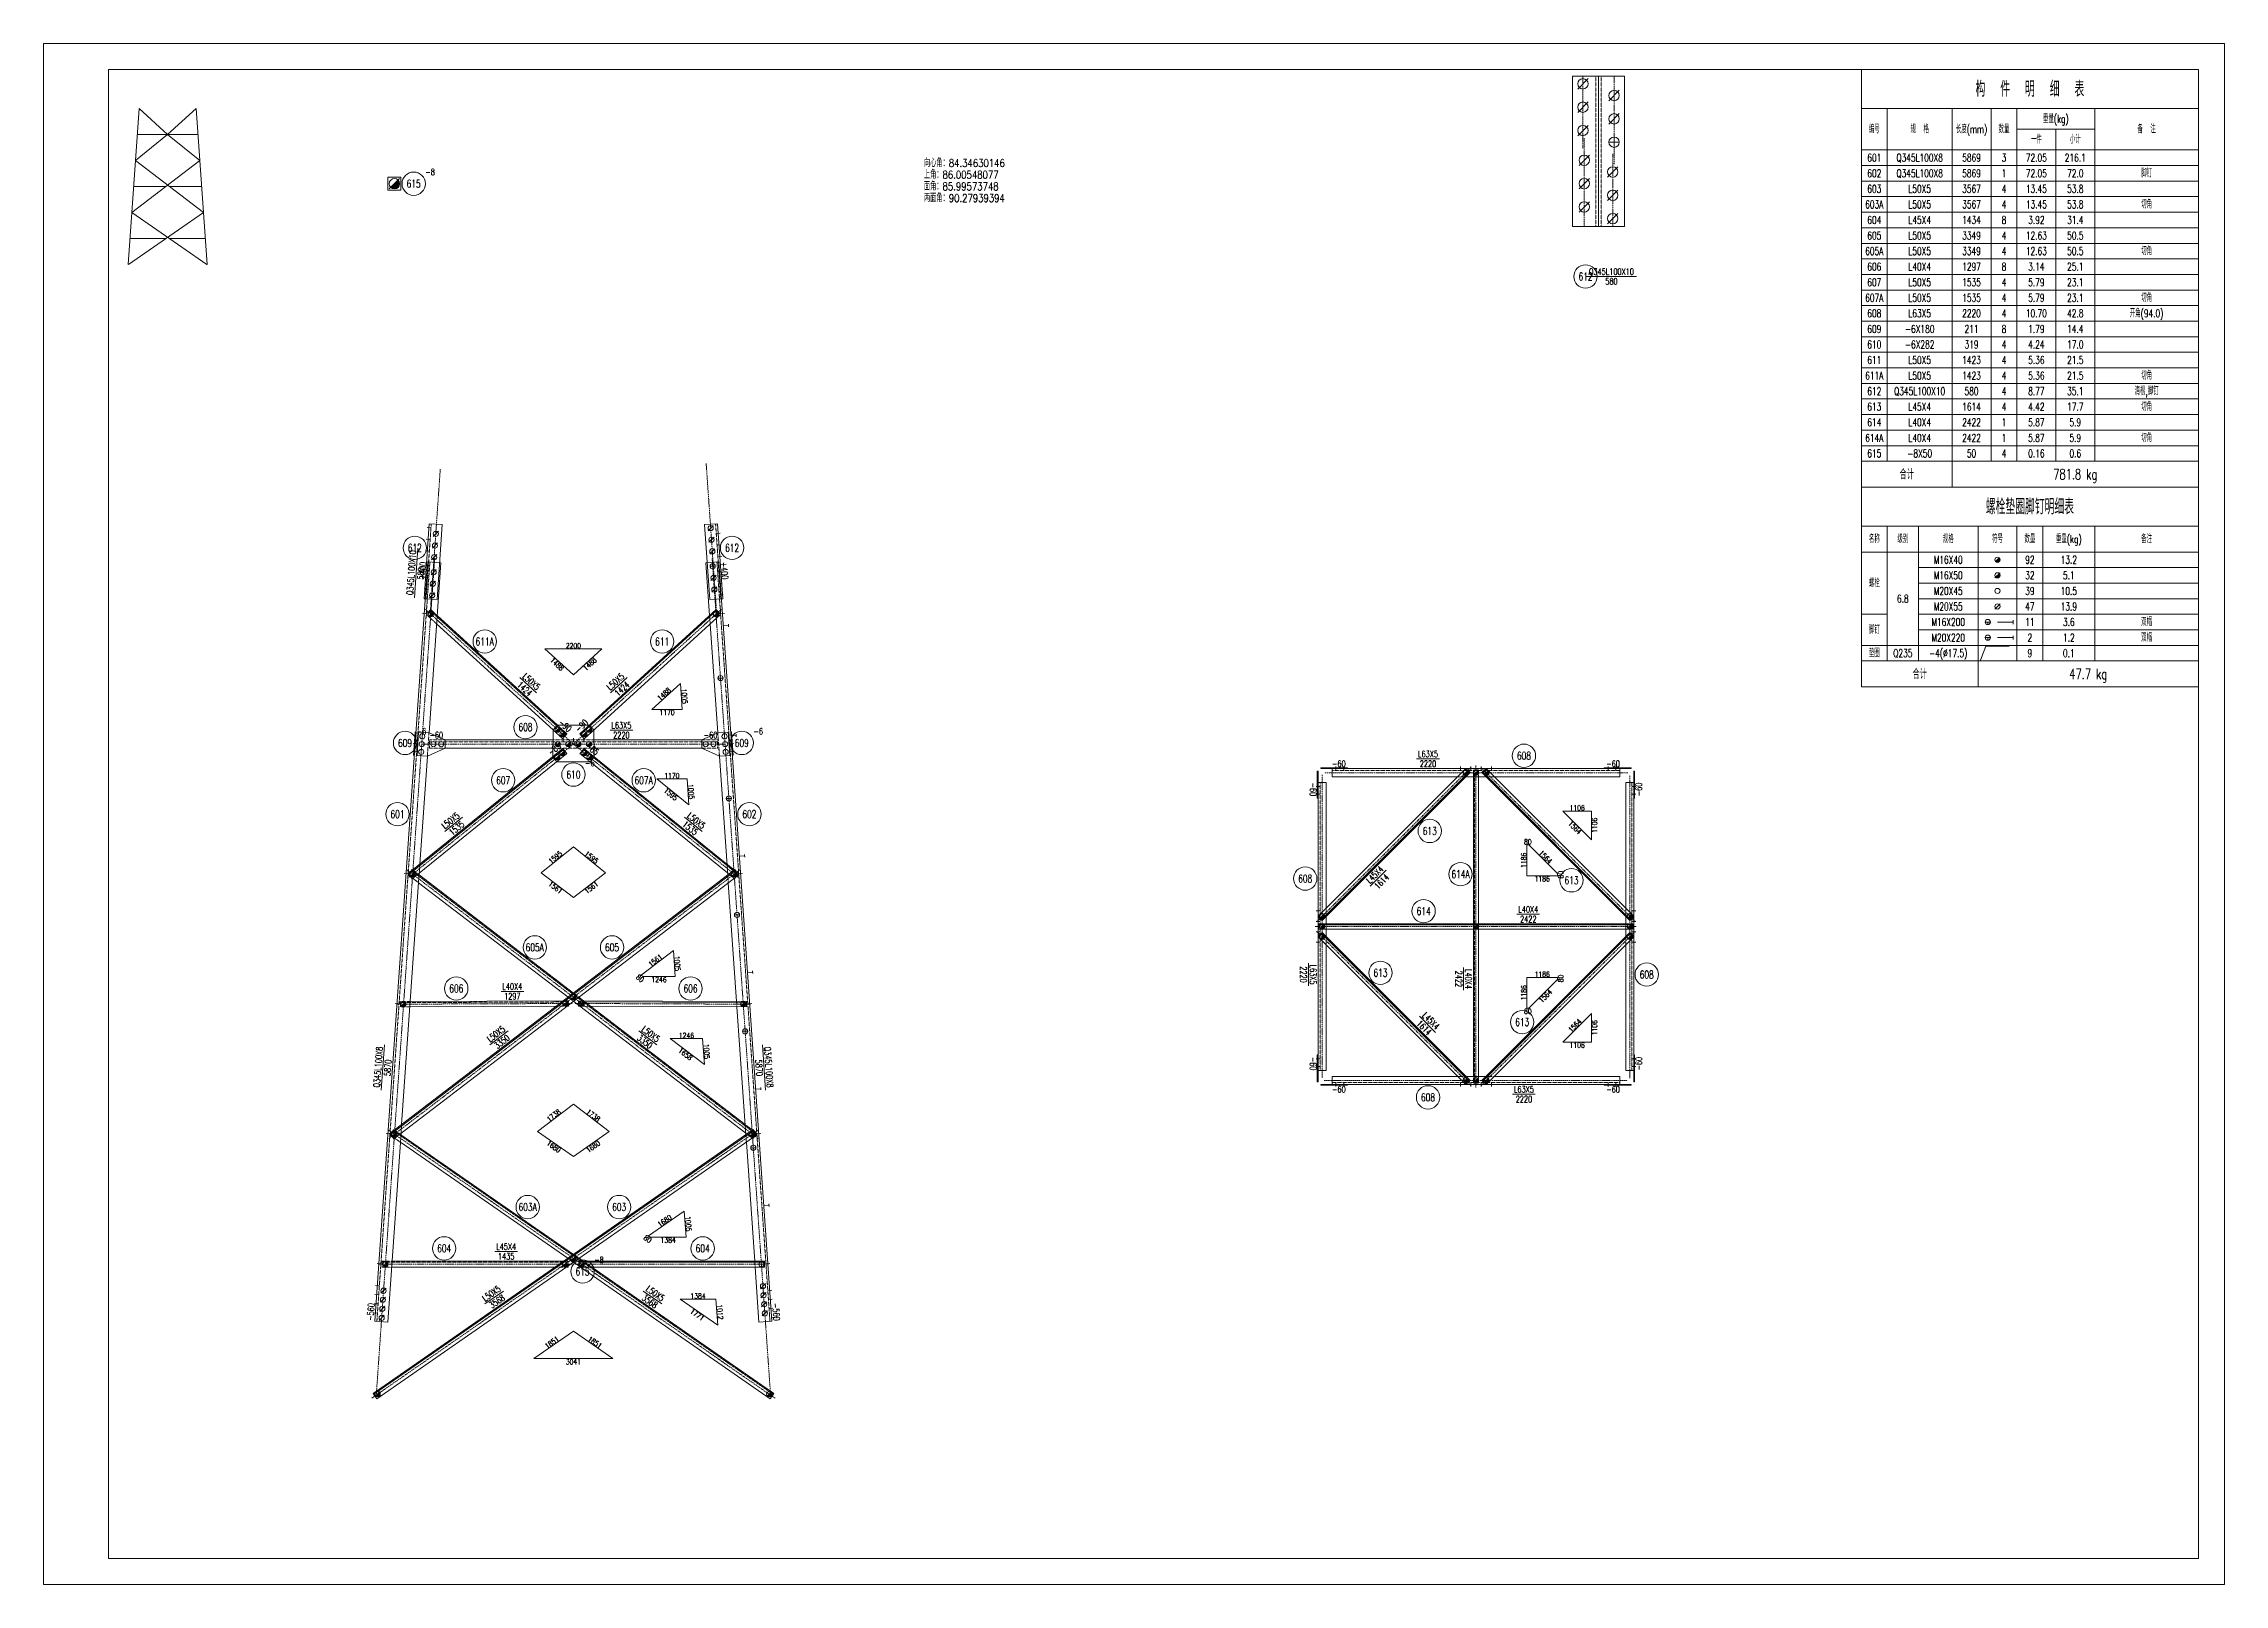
# Model space of a CAD drawing. Extents: x -62666 to 126696, y -48828 to 60042.
# Drawn here: x -62666 to -45846, y -24318 to -12438 of the extents above; entities that cross this region are included whole.
import ezdxf
from ezdxf.enums import TextEntityAlignment as Align

# ---------------------------------------------------------------- set-up
doc = ezdxf.new("R2010")
doc.units = 0
doc.header["$MEASUREMENT"] = 0
doc.linetypes.add('Dash', pattern=[2.75, 2, -0.75])
doc.linetypes.add('DashDot', pattern=[15.6, 9, -3, 0.6, -3])
doc.layers.get('0').update_dxf_attribs({"linetype": 'CONTINUOUS', "lineweight": 25})
doc.styles.get("Standard").update_dxf_attribs({"font": 'simplex.shx', "width": 0.7, "height": 3, "bigfont": 'gbhzfs.shx'})

msp = doc.modelspace()

# ---------------------------------------------------------------- texts
at = {"color": 3, "linetype": 'Continuous', "lineweight": 13, "width": 0.7}
for s, height, p in [('构  件  明  细  表', 120, (-47346.47025, -12788.15675)), ('编号', 60, (-48546.47025, -13098.15675)), ('规  格', 60, (-48196.47025, -13098.15675)), ('长度(mm)', 60, (-47796.47025, -13098.15675)), ('数量', 60, (-47546.47025, -13098.15675)), ('重量(kg)', 60, (-47146.47025, -13018.15675)), ('备  注', 60, (-46446.47025, -13098.15675)), ('一件', 60, (-47296.47025, -13178.15675)), ('小计', 60, (-46996.47025, -13178.15675)), ('601', 60, (-48546.47025, -13318.15675)), ('602', 60, (-48546.47025, -13438.15675)), ('Q345L100X8', 60, (-48196.47025, -13318.15675)), ('Q345L100X8', 60, (-48196.47025, -13438.15675)), ('5869', 60, (-47796.47025, -13318.15675)), ('5869', 60, (-47796.47025, -13438.15675)), ('3', 60, (-47546.47025, -13318.15675)), ('1', 60, (-47546.47025, -13438.15675)), ('72.05', 60, (-47296.47025, -13318.15675)), ('72.05', 60, (-47296.47025, -13438.15675)), ('216.1', 60, (-46996.47025, -13318.15675)), ('72.0', 60, (-46996.47025, -13438.15675)), ('脚钉', 60, (-46446.47025, -13438.15675)), ('603', 60, (-48546.47025, -13558.15675)), ('L50X5', 60, (-48196.47025, -13558.15675)), ('3567', 60, (-47796.47025, -13558.15675)), ('4', 60, (-47546.47025, -13558.15675)), ('13.45', 60, (-47296.47025, -13558.15675)), ('53.8', 60, (-46996.47025, -13558.15675)), ('603A', 60, (-48546.47025, -13678.15675)), ('604', 60, (-48546.47025, -13798.15675)), ('L50X5', 60, (-48196.47025, -13678.15675)), ('L45X4', 60, (-48196.47025, -13798.15675)), ('3567', 60, (-47796.47025, -13678.15675)), ('1434', 60, (-47796.47025, -13798.15675)), ('4', 60, (-47546.47025, -13678.15675)), ('8', 60, (-47546.47025, -13798.15675)), ('13.45', 60, (-47296.47025, -13678.15675)), ('3.92', 60, (-47296.47025, -13798.15675)), ('53.8', 60, (-46996.47025, -13678.15675)), ('31.4', 60, (-46996.47025, -13798.15675)), ('切角', 60, (-46446.47025, -13678.15675)), ('605', 60, (-48546.47025, -13918.15675)), ('L50X5', 60, (-48196.47025, -13918.15675)), ('3349', 60, (-47796.47025, -13918.15675)), ('4', 60, (-47546.47025, -13918.15675)), ('12.63', 60, (-47296.47025, -13918.15675)), ('50.5', 60, (-46996.47025, -13918.15675)), ('605A', 60, (-48546.47025, -14038.15675)), ('606', 60, (-48546.47025, -14158.15675)), ('L50X5', 60, (-48196.47025, -14038.15675)), ('L40X4', 60, (-48196.47025, -14158.15675)), ('3349', 60, (-47796.47025, -14038.15675)), ('1297', 60, (-47796.47025, -14158.15675)), ('4', 60, (-47546.47025, -14038.15675)), ('8', 60, (-47546.47025, -14158.15675)), ('12.63', 60, (-47296.47025, -14038.15675)), ('3.14', 60, (-47296.47025, -14158.15675)), ('50.5', 60, (-46996.47025, -14038.15675)), ('25.1', 60, (-46996.47025, -14158.15675)), ('切角', 60, (-46446.47025, -14038.15675)), ('607', 60, (-48546.47025, -14278.15675)), ('L50X5', 60, (-48196.47025, -14278.15675)), ('1535', 60, (-47796.47025, -14278.15675)), ('4', 60, (-47546.47025, -14278.15675)), ('5.79', 60, (-47296.47025, -14278.15675)), ('23.1', 60, (-46996.47025, -14278.15675)), ('607A', 60, (-48546.47025, -14398.15675)), ('L50X5', 60, (-48196.47025, -14398.15675)), ('1535', 60, (-47796.47025, -14398.15675)), ('4', 60, (-47546.47025, -14398.15675)), ('5.79', 60, (-47296.47025, -14398.15675)), ('23.1', 60, (-46996.47025, -14398.15675)), ('切角', 60, (-46446.47025, -14398.15675)), ('608', 60, (-48546.47025, -14518.15675)), ('609', 60, (-48546.47025, -14638.15675)), ('-6X180', 60, (-48196.47025, -14638.15675)), ('L63X5', 60, (-48196.47025, -14518.15675)), ('2220', 60, (-47796.47025, -14518.15675)), ('211', 60, (-47796.47025, -14638.15675)), ('4', 60, (-47546.47025, -14518.15675)), ('8', 60, (-47546.47025, -14638.15675)), ('10.70', 60, (-47296.47025, -14518.15675)), ('1.79', 60, (-47296.47025, -14638.15675)), ('42.8', 60, (-46996.47025, -14518.15675)), ('14.4', 60, (-46996.47025, -14638.15675)), ('开角(94.0)', 60, (-46446.47025, -14518.15675)), ('610', 60, (-48546.47025, -14758.15675)), ('-6X282', 60, (-48196.47025, -14758.15675)), ('319', 60, (-47796.47025, -14758.15675)), ('4', 60, (-47546.47025, -14758.15675)), ('4.24', 60, (-47296.47025, -14758.15675)), ('17.0', 60, (-46996.47025, -14758.15675)), ('611A', 60, (-48546.47025, -14998.15675)), ('611', 60, (-48546.47025, -14878.15675)), ('L50X5', 60, (-48196.47025, -14878.15675)), ('L50X5', 60, (-48196.47025, -14998.15675)), ('1423', 60, (-47796.47025, -14878.15675)), ('1423', 60, (-47796.47025, -14998.15675)), ('4', 60, (-47546.47025, -14878.15675)), ('4', 60, (-47546.47025, -14998.15675)), ('5.36', 60, (-47296.47025, -14878.15675)), ('5.36', 60, (-47296.47025, -14998.15675)), ('21.5', 60, (-46996.47025, -14878.15675)), ('21.5', 60, (-46996.47025, -14998.15675)), ('切角', 60, (-46446.47025, -14998.15675)), ('612', 60, (-48546.47025, -15118.15675)), ('Q345L100X10', 60, (-48196.47025, -15118.15675)), ('580', 60, (-47796.47025, -15118.15675)), ('4', 60, (-47546.47025, -15118.15675)), ('8.77', 60, (-47296.47025, -15118.15675)), ('35.1', 60, (-46996.47025, -15118.15675)), ('清根,脚钉', 60, (-46446.47025, -15118.15675)), ('613', 60, (-48546.47025, -15238.15675)), ('L45X4', 60, (-48196.47025, -15238.15675)), ('1614', 60, (-47796.47025, -15238.15675)), ('4', 60, (-47546.47025, -15238.15675)), ('4.42', 60, (-47296.47025, -15238.15675)), ('17.7', 60, (-46996.47025, -15238.15675)), ('切角', 60, (-46446.47025, -15238.15675)), ('614A', 60, (-48546.47025, -15478.15675)), ('614', 60, (-48546.47025, -15358.15675)), ('L40X4', 60, (-48196.47025, -15358.15675)), ('L40X4', 60, (-48196.47025, -15478.15675)), ('2422', 60, (-47796.47025, -15358.15675)), ('2422', 60, (-47796.47025, -15478.15675)), ('1', 60, (-47546.47025, -15358.15675)), ('1', 60, (-47546.47025, -15478.15675)), ('5.87', 60, (-47296.47025, -15358.15675)), ('5.87', 60, (-47296.47025, -15478.15675)), ('5.9', 60, (-46996.47025, -15358.15675)), ('5.9', 60, (-46996.47025, -15478.15675)), ('切角', 60, (-46446.47025, -15478.15675)), ('615', 60, (-48546.47025, -15598.15675)), ('-8X50', 60, (-48196.47025, -15598.15675)), ('50', 60, (-47796.47025, -15598.15675)), ('4', 60, (-47546.47025, -15598.15675)), ('0.16', 60, (-47296.47025, -15598.15675)), ('0.6', 60, (-46996.47025, -15598.15675)), ('合计', 80, (-48296.47025, -15758.15675)), ('781.8 kg', 80, (-46996.47025, -15758.15675)), ('螺栓垫圈脚钉明细表', 120, (-47346.47025, -16008.15675)), ('名称', 60, (-48546.47025, -16258.15675)), ('级别', 60, (-48326.47025, -16258.15675)), ('规格', 60, (-47976.47025, -16258.15675)), ('符号', 60, (-47596.47025, -16258.15675)), ('数量', 60, (-47346.47025, -16258.15675)), ('重量(kg)', 60, (-47046.47025, -16258.15675)), ('备注', 60, (-46446.47025, -16258.15675)), ('M16X40', 60, (-47976.47025, -16418.15675)), ('92', 60, (-47346.47025, -16418.15675)), ('13.2', 60, (-47046.47025, -16418.15675)), ('螺栓', 60, (-48546.47025, -16598.15675)), ('M16X50', 60, (-47976.47025, -16538.15675)), ('M20X45', 60, (-47976.47025, -16658.15675)), ('32', 60, (-47346.47025, -16538.15675)), ('39', 60, (-47346.47025, -16658.15675)), ('10.5', 60, (-47046.47025, -16658.15675)), ('5.1', 60, (-47046.47025, -16538.15675)), ('6.8', 60, (-48326.47025, -16718.15675)), ('M20X55', 60, (-47976.47025, -16778.15675)), ('47', 60, (-47346.47025, -16778.15675)), ('13.9', 60, (-47046.47025, -16778.15675)), ('脚钉', 60, (-48546.47025, -16958.15675)), ('M16X200', 60, (-47976.47025, -16898.15675)), ('M20X220', 60, (-47976.47025, -17018.15675)), ('11', 60, (-47346.47025, -16898.15675)), ('2', 60, (-47346.47025, -17018.15675)), ('3.6', 60, (-47046.47025, -16898.15675)), ('1.2', 60, (-47046.47025, -17018.15675)), ('双帽', 60, (-46446.47025, -16898.15675)), ('双帽', 60, (-46446.47025, -17018.15675)), ('垫圈', 60, (-48546.47025, -17138.15675)), ('Q235', 60, (-48326.47025, -17138.15675)), ('-4(%%c17.5)', 60, (-47976.47025, -17138.15675)), ('9', 60, (-47346.47025, -17138.15675)), ('0.1', 60, (-47046.47025, -17138.15675)), ('合计', 80, (-48196.47025, -17298.15675)), ('47.7 kg', 80, (-46896.47025, -17298.15675))]:
    msp.add_text(s, height=height, dxfattribs=at).set_placement(p, align=Align.MIDDLE_CENTER)
at = {"color": 7, "linetype": 'Continuous', "lineweight": 13, "width": 0.7}
for s, p in [('-8', (-59722.23221, -13428.02455)), ('-6', (-59788.82988, -17740.46804)), ('-6', (-57191.46134, -17740.46804)), ('-6', (-58490.14558, -17984.19986)), ('-8', (-58419.46503, -21816.04064))]:
    msp.add_text(s, height=48, dxfattribs=at).set_placement(p, align=Align.MIDDLE_LEFT)
at = {"color": 7, "linetype": 'Continuous', "lineweight": 13, "width": 0.8}
for s, p in [('上角：86.00548077', (-55876.86567, -13497.34034)), ('向心角：84.34630146', (-55876.86567, -13407.34034)), ('面角：85.99573748', (-55876.86567, -13587.34034)), ('两面角：90.27939394', (-55876.86567, -13677.34034))]:
    msp.add_text(s, height=60, dxfattribs=at).set_placement(p, align=Align.BOTTOM_LEFT)
at = {"color": 7, "linetype": 'Continuous', "lineweight": 13, "width": 0.7}
for s, height, p in [('615', 60, (-59812.23221, -13518.02455)), ('612', 60, (-50774.02382, -14233.89234)), ('Q345L100X10', 50, (-50574.02382, -14196.39234)), ('580', 50, (-50574.02382, -14271.39234)), ('612', 60, (-59803.77649, -16325.71871)), ('612', 60, (-57356.51473, -16325.71871)), ('611A', 60, (-59264.46816, -17048.05954)), ('611', 60, (-57895.84891, -17048.07476)), ('609', 60, (-59878.82988, -17830.46804)), ('-60', 50, (-59637.64325, -17769.95432)), ('608', 60, (-58950.14483, -17708.45432)), ('L63X5', 50, (-58210.1464, -17694.95432)), ('2220', 50, (-58210.1464, -17769.95432)), ('-60', 50, (-57522.64797, -17769.95432)), ('609', 60, (-57281.46134, -17830.46804)), ('-60', 50, (-52676.36439, -17990.63973)), ('L63X5', 50, (-51988.86596, -17915.63973)), ('2220', 50, (-51988.86596, -17990.63973)), ('608', 60, (-51248.86753, -17929.13973)), ('-60', 50, (-50561.3691, -17990.63973)), ('607', 60, (-59121.97982, -18118.03281)), ('610', 60, (-58580.14558, -18074.19986)), ('607A', 60, (-58038.29786, -18118.04223)), ('601', 60, (-59937.20319, -18379.28988)), ('602', 60, (-57223.08803, -18379.28988)), ('613', 60, (-51975.33543, -18509.14247)), ('614A', 60, (-51737.86674, -18842.39627)), ('608', 60, (-52935.75156, -18876.02533)), ('613', 60, (-50881.98467, -18889.55586)), ('614', 60, (-52022.49502, -19127.02455)), ('L40X4', 50, (-51215.23847, -19113.52455)), ('2422', 50, (-51215.23847, -19188.52455)), ('605A', 60, (-58878.0728, -19406.65962)), ('605', 60, (-58282.21842, -19406.65962)), ('613', 60, (-52355.74882, -19602.49324)), ('608', 60, (-50301.98192, -19616.02376)), ('606', 60, (-59483.47963, -19723.73259)), ('606', 60, (-57676.83726, -19723.73249)), ('613', 60, (-51262.39805, -19982.90663)), ('-60', 50, (-52676.36439, -20501.40937)), ('L63X5', 50, (-51248.86753, -20501.40937)), ('-60', 50, (-50561.3691, -20501.40937)), ('608', 60, (-51988.86596, -20562.90937)), ('2220', 50, (-51248.86753, -20576.40937)), ('603A', 60, (-58932.98656, -21408.46016)), ('603', 60, (-58227.30466, -21408.46016)), ('604', 60, (-59577.02843, -21727.41125)), ('604', 60, (-57583.2859, -21727.41126)), ('615', 60, (-58509.46503, -21906.04064))]:
    msp.add_text(s, height=height, dxfattribs=at).set_placement(p, align=Align.MIDDLE_CENTER)
for s, rotation, p in [('Q345L100X10', 86.005480773, (-59830.70339, -16517.52585)), ('580', 86.005480773, (-59755.88559, -16522.75043)), ('+400', 86.005480773, (-59744.44097, -16501.71352)), ('+400', 273.994519227, (-57415.85025, -16501.71352)), ('L50X5', 317.655642872, (-58904.7295, -17357.64077)), ('L50X5', 42.343501122, (-58255.59637, -17357.65442)), ('1424', 317.655642872, (-58955.24704, -17413.07522)), ('1424', 42.343501122, (-58205.07833, -17413.08841)), ('-90', 42.343501122, (-58516.92874, -17697.28356)), ('-90', 317.655642872, (-58643.4048, -17697.27145)), ('-85', 38.952961564, (-58726.35937, -17877.28627)), ('-85', 321.047038436, (-58433.92156, -17877.29307)), ('-60', 270, (-52874.25156, -18188.52691)), ('-60', 90, (-50363.48192, -18188.52691)), ('L50X5', 38.952961564, (-59528.25009, -18429.11238)), ('1535', 38.952961564, (-59481.09783, -18487.43617)), ('1535', 321.047038436, (-57679.17807, -18487.44703)), ('L50X5', 321.047038436, (-57632.0249, -18429.12397)), ('L45X4', 45, (-52399.23589, -18846.06879)), ('1614', 45, (-52346.20288, -18899.1018)), ('2220', 270, (-52949.25156, -19616.02376)), ('L63X5', 270, (-52874.25156, -19616.02376)), ('2422', 270, (-51751.36674, -19649.65282)), ('L40X4', 270, (-51676.36674, -19649.65282)), ('L40X4', 0.227541054, (-59051.36874, -19708.51641)), ('1297', 0.227541054, (-59051.07112, -19783.51582)), ('L50X5', 37.424168729, (-59176.99234, -20074.36507)), ('L50X5', 322.575831271, (-57983.29888, -20074.36507)), ('1614', 315, (-52018.8225, -20026.39369)), ('L45X4', 315, (-51965.78949, -19973.36068)), ('3350', 37.424168729, (-59131.41403, -20133.92695)), ('3350', 322.575831271, (-58028.87719, -20133.92695)), ('Q345L100X8', 86.005480773, (-60086.95828, -20330.03991)), ('5870', 86.005480773, (-60012.14047, -20335.26449)), ('5870', 273.994519227, (-57148.15075, -20335.26449)), ('Q345L100X8', 273.994519227, (-57073.33294, -20330.03991)), ('-60', 270, (-52874.25156, -20303.52219)), ('-60', 90, (-50363.48192, -20303.52219)), ('L45X4', 359.978696355, (-59098.92481, -21714.08902)), ('1435', 359.978696355, (-59098.95287, -21789.08901)), ('L50X5', 34.75055328, (-59212.02158, -22075.16616)), ('L50X5', 325.24944672, (-57948.26964, -22075.16616)), ('-560', 86.005480773, (-60143.55209, -22217.125)), ('3568', 34.75055328, (-59169.27123, -22136.78927)), ('3568', 325.24944672, (-57991.01999, -22136.78927)), ('-560', 273.994519227, (-57016.73913, -22217.125))]:
    msp.add_text(s, height=50, rotation=rotation, dxfattribs=at).set_placement(p, align=Align.MIDDLE_CENTER)
at = {"color": 7, "linetype": 'Continuous', "lineweight": 20, "width": 0.7}
for s, rotation, p in [('2200', 359.999981561, (-58580.1476, -17080.32617)), ('1488', 317.656281031, (-58706.31382, -17222.3097)), ('1488', 42.343304705, (-58453.98306, -17222.30989)), ('1488', 42.343304705, (-57880.98284, -17454.15144)), ('1005', 273.994519227, (-57723.8749, -17470.21851)), ('1005', 273.994519227, (-57672.54047, -18205.34572)), ('1595', 321.047257707, (-57828.57098, -18225.68154)), ('1564', 315, (-50855.44358, -18482.60139)), ('1106', 90, (-50703.88454, -18465.63083)), ('1595', 38.953105808, (-58719.23623, -18712.27878)), ('1595', 321.047257707, (-58441.05969, -18712.2786)), ('1186', 90, (-51250.5836, -18735.15292)), ('1564', 315, (-51083.02455, -18710.18236)), ('80', 90, (-50965.40663, -18845.74141)), ('1561', 322.57579999, (-58718.73212, -18945.13515)), ('1561', 37.424224806, (-58441.56215, -18945.13506)), ('1561', 37.424224806, (-57948.02427, -19507.49393)), ('1005', 273.994519227, (-57778.49742, -19530.23855)), ('80', 322.575831271, (-58065.6709, -19645.36339)), ('1246', 359.772458946, (-57920.18107, -19655.66011)), ('80', 90, (-50965.40663, -19646.30769)), ('1186', 90, (-51250.5836, -19756.89617)), ('1564', 45, (-51083.02455, -19781.86674)), ('1564', 45, (-50855.44358, -20009.44771)), ('1106', 90, (-50703.88454, -20026.41827)), ('1246', 359.772458946, (-57708.42074, -20085.8529)), ('1005', 273.994519227, (-57552.92738, -20208.92058)), ('1658', 322.575831271, (-57716.10095, -20229.15723)), ('1738', 37.424168729, (-58732.73091, -20702.4039)), ('1738', 322.575831271, (-58427.56031, -20702.4039)), ('1680', 325.24944672, (-58731.82596, -20942.52066)), ('1680', 34.75055328, (-58428.46526, -20942.52066)), ('1680', 34.75055328, (-57876.67797, -21515.36649)), ('1005', 273.994519227, (-57694.05577, -21537.92258)), ('80', 325.24944672, (-58008.10507, -21655.10146)), ('1384', 0.021303645, (-57849.41564, -21663.89063)), ('1384', 0.021303645, (-57618.91405, -22094.69962)), ('1012', 273.994519227, (-57449.48498, -22217.95183)), ('1771', 325.24944672, (-57625.53405, -22239.39456)), ('1851', 34.75055328, (-58745.87731, -22452.50375)), ('1851', 325.24944672, (-58414.41391, -22452.50375))]:
    msp.add_text(s, height=40, rotation=rotation, dxfattribs=at).set_placement(p, align=Align.MIDDLE_CENTER)
for s, p in [('1170', (-57857.81697, -17596.13508)), ('1170', (-57820.48283, -18082.77306)), ('1106', (-50838.47302, -18331.04235)), ('80', (-51218.5836, -18592.56444)), ('1186', (-51107.99512, -18877.74141)), ('1186', (-51107.99512, -19614.30769)), ('80', (-51218.5836, -19899.48466)), ('1106', (-50838.47302, -20161.00675)), ('3041', (-58580.14561, -22601.70726))]:
    msp.add_text(s, height=40, dxfattribs=at).set_placement(p, align=Align.MIDDLE_CENTER)

# ---------------------------------------------------------------- blocks, each defined once
blk = doc.blocks.new('M16X40S')
at = {"color": 3, "linetype": 'Continuous', "lineweight": 13}
blk.add_line((-0.707, -0.707), (0.707, 0.707), dxfattribs=at)
blk.add_circle((0, 0), 1, dxfattribs=at)
for radius in [0.9, 0.8, 0.7, 0.6, 0.5, 0.4, 0.3, 0.2, 0.1]:
    blk.add_arc((0, 0), radius, 225, 45, dxfattribs=at)
blk = doc.blocks.new('M16X50S')
at = {"color": 3, "linetype": 'Continuous', "lineweight": 13}
blk.add_line((-1, -1), (1, 1), dxfattribs=at)
blk.add_circle((0, 0), 1, dxfattribs=at)
for radius in [0.9, 0.8, 0.7, 0.6, 0.5, 0.4, 0.3, 0.2, 0.1]:
    blk.add_arc((0, 0), radius, 225, 45, dxfattribs=at)
blk = doc.blocks.new('M20X45S')
at = {"color": 3, "linetype": 'Continuous', "lineweight": 13}
blk.add_circle((0, 0), 1, dxfattribs=at)
blk = doc.blocks.new('M20X55S')
at = {"color": 3, "linetype": 'Continuous', "lineweight": 13}
blk.add_line((-1, -1), (1, 1), dxfattribs=at)
blk.add_circle((0, 0), 1, dxfattribs=at)
blk = doc.blocks.new('StepBoltML')
at = {"color": 3, "linetype": 'Continuous', "lineweight": 13}
for p, q in [((-4.75, 0), (-2.75, 0)), ((-3.75, 0), (-3.75, -1)), ((0, 0), (6, 0)), ((6, -0.75), (6, 0.75))]:
    blk.add_line(p, q, dxfattribs=at)
blk.add_circle((-3.75, 0), 1, dxfattribs=at)
blk = doc.blocks.new('WasherML')
at = {"color": 3, "linetype": 'Continuous', "lineweight": 13}
for p, q in [((-6.5, -2.7), (-4.5, 2.7)), ((-4.5, 2.7), (4.5, 2.7))]:
    blk.add_line(p, q, dxfattribs=at)
blk = doc.blocks.new('StepBolt')
at = {"color": 3, "linetype": 'Continuous', "lineweight": 13}
for p, q in [((-1, 0), (1, 0)), ((0, 0), (0, -1))]:
    blk.add_line(p, q, dxfattribs=at)
blk.add_circle((0, 0), 1, dxfattribs=at)

# ---------------------------------------------------------------- linework, layer by layer
at = {"color": 7, "linetype": 'Continuous', "lineweight": 18}
for p, q in [((-62666.47025, -12438.15675), (-45846.47025, -12438.15675)), ((-62666.47025, -24318.15675), (-62666.47025, -12438.15675)), ((-45846.47025, -24318.15675), (-45846.47025, -12438.15675)), ((-62166.47025, -12638.15675), (-46046.47025, -12638.15675)), ((-62166.47025, -24118.15675), (-62166.47025, -12638.15675)), ((-46046.47025, -24118.15675), (-46046.47025, -12638.15675)), ((-62166.47025, -24118.15675), (-46046.47025, -24118.15675)), ((-62666.47025, -24318.15675), (-45846.47025, -24318.15675))]:
    msp.add_line(p, q, dxfattribs=at)
at = {"color": 2, "linetype": 'DashDot', "lineweight": 0}
for p, q in [((-50794.02382, -12688.15675), (-50793.8941, -13248.15675)), ((-50554.02382, -12688.15675), (-50554.15354, -13368.15675)), ((-50784.02382, -13847.45845), (-50783.8941, -13167.45845)), ((-50564.02382, -13847.45845), (-50564.15354, -13287.45845)), ((-59607.13348, -15719.72799), (-59685.15386, -16837.0072)), ((-57556.29248, -15674.83731), (-57475.13736, -16837.0072)), ((-59650.18743, -16408.05179), (-60100.15111, -22851.68989)), ((-57510.10379, -16408.05179), (-57060.14011, -22851.68989)), ((-59720.80929, -16799.94417), (-58580.17959, -17839.45268)), ((-57439.49794, -16799.96064), (-58580.15496, -17839.46283)), ((-58580.13725, -17839.44563), (-59862.91701, -18876.47764)), ((-59750.14325, -17839.45432), (-57410.14797, -17839.45432)), ((-58580.14444, -17839.45181), (-57297.35713, -18876.48992)), ((-51659.97587, -18021.24885), (-52843.64244, -19204.91542)), ((-52804.75156, -18076.02691), (-52804.75156, -20416.02219)), ((-50448.8691, -18060.13973), (-52788.86439, -18060.13973)), ((-51618.86674, -18005.13973), (-51618.86674, -20486.90937)), ((-50394.09105, -19204.91542), (-51577.75761, -18021.24885)), ((-50432.98192, -20416.02219), (-50432.98192, -18076.02691)), ((-57296.46769, -18808.47733), (-60003.82668, -20880.21976)), ((-59863.82353, -18808.47733), (-57156.46455, -20880.21976)), ((-52859.75156, -19246.02455), (-50377.98192, -19246.02455)), ((-52843.64244, -19287.13368), (-51659.97587, -20470.80024)), ((-51577.75761, -20470.80024), (-50394.09105, -19287.13368)), ((-59945.17163, -19844.56707), (-58588.67871, -19839.17995)), ((-57215.14526, -19844.56697), (-58571.63818, -19839.17985)), ((-52788.86439, -20431.90937), (-50448.8691, -20431.90937)), ((-57154.95298, -20815.4454), (-60135.31704, -22883.04015)), ((-60005.33825, -20815.4454), (-57024.97418, -22883.04015)), ((-60085.17265, -21849.22232), (-58590.87693, -21849.77793)), ((-57075.14169, -21849.22233), (-58569.43741, -21849.77794))]:
    msp.add_line(p, q, dxfattribs=at)
at = {"color": 1, "linetype": 'Dash', "lineweight": 0}
for p, q in [((-50694.02382, -13847.45845), (-50694.02382, -12688.15675)), ((-50654.02382, -13847.45845), (-50654.02382, -12688.15675)), ((-59676.59373, -16140.9125), (-59716.97282, -16719.15521)), ((-57483.69749, -16140.9125), (-57443.3184, -16719.15521)), ((-59687.19224, -16435.54078), (-60096.0559, -22290.61216)), ((-57473.09898, -16435.54078), (-57064.23532, -22290.61216)), ((-59709.41307, -16831.97774), (-59681.79682, -16801.67357)), ((-59687.18536, -16807.58658), (-58635.24884, -17766.26489)), ((-59681.79682, -16801.67357), (-59630.79811, -16848.15105)), ((-59710.30141, -16843.34497), (-59709.41307, -16831.97774)), ((-59635.23943, -16911.75241), (-59710.30141, -16843.34497)), ((-57525.05185, -16911.75153), (-57529.49312, -16848.15093)), ((-59706.53421, -17932.71873), (-59693.99522, -17753.156)), ((-59690.14325, -17807.45432), (-59570.14325, -17807.45432)), ((-59690.14325, -17870.45432), (-59690.14325, -17807.45432)), ((-59690.14325, -17822.45432), (-57470.14797, -17822.45432)), ((-58738.30533, -17807.45432), (-58422.00593, -17807.45432)), ((-58663.53866, -17797.30818), (-58737.44825, -17729.95096)), ((-58703.76895, -17692.99552), (-58629.8603, -17760.35188)), ((-58629.8603, -17760.35188), (-58663.53866, -17797.30818)), ((-58422.87414, -17729.95387), (-58456.55283, -17692.99788)), ((-57590.14797, -17807.45432), (-57470.14797, -17807.45432)), ((-57470.14797, -17807.45432), (-57470.14797, -17870.45432)), ((-57453.75701, -17932.71873), (-57466.296, -17753.156)), ((-59570.14325, -17870.45432), (-59690.14325, -17870.45432)), ((-58739.72958, -17936.31654), (-58739.72961, -17936.31848)), ((-58739.72961, -17936.31848), (-58708.2957, -17975.19984)), ((-58421.30016, -17870.45432), (-58739.00164, -17870.45432)), ((-58529.76086, -17912.33082), (-58498.32542, -17873.44878)), ((-58451.99604, -17975.19789), (-58529.76086, -17912.33082)), ((-58503.35509, -17879.66991), (-57309.99895, -18844.40957)), ((-58498.32542, -17873.44878), (-58420.56235, -17936.31444)), ((-57470.14797, -17870.45432), (-57590.14797, -17870.45432)), ((-52836.75156, -18136.02691), (-52836.75156, -18256.02691)), ((-52821.75156, -18136.02691), (-52821.75156, -20356.02219)), ((-52608.86439, -18028.13973), (-52728.86439, -18028.13973)), ((-50508.8691, -18043.13973), (-52728.86439, -18043.13973)), ((-51760.97944, -18091.13973), (-51697.33983, -18091.13973)), ((-51638.86674, -18038.13973), (-51638.86674, -18091.13973)), ((-51598.86674, -18038.13973), (-51638.86674, -18038.13973)), ((-51630.86674, -18038.13973), (-51630.86674, -20453.90937)), ((-51598.86674, -18091.13973), (-51598.86674, -18038.13973)), ((-51540.39365, -18091.13973), (-51476.75404, -18091.13973)), ((-50508.8691, -18028.13973), (-50628.8691, -18028.13973)), ((-50415.98192, -20356.02219), (-50415.98192, -18136.02691)), ((-50400.98192, -18256.02691), (-50400.98192, -18136.02691)), ((-59849.72216, -18839.41519), (-59824.80601, -18806.8547)), ((-59829.6677, -18813.20797), (-57169.95821, -20848.48774)), ((-59824.80601, -18806.8547), (-59770.47877, -18848.42733)), ((-59769.40332, -18833.0264), (-59764.64491, -18764.88433)), ((-57395.64643, -18764.88271), (-57311.19057, -18833.15898)), ((-57336.40472, -18877.07048), (-57390.88802, -18833.02479)), ((-57311.19057, -18833.15898), (-57309.99895, -18844.40957)), ((-59850.42661, -18850.20888), (-59849.72216, -18839.41519)), ((-59774.65228, -18908.19339), (-59850.42661, -18850.20888)), ((-57385.63894, -18908.19339), (-57389.81245, -18848.42733)), ((-57309.99895, -18844.40957), (-57336.40472, -18877.07048)), ((-52773.75156, -19167.55146), (-52773.75156, -19103.91185)), ((-50463.98192, -19103.91185), (-50463.98192, -19167.55146)), ((-52773.75156, -19266.02455), (-52773.75156, -19226.02455)), ((-52773.75156, -19388.13725), (-52773.75156, -19324.49764)), ((-51638.86674, -19226.02455), (-51638.86674, -19266.02455)), ((-51598.86674, -19266.02455), (-51598.86674, -19226.02455)), ((-50463.98192, -19226.02455), (-50463.98192, -19266.02455)), ((-50463.98192, -19324.49764), (-50463.98192, -19388.13725)), ((-59915.25124, -19824.44809), (-59838.61372, -19824.14373)), ((-59915.09251, -19864.44777), (-59915.25124, -19824.44809)), ((-59915.21949, -19832.44803), (-58618.72609, -19827.29918)), ((-58658.75826, -19819.4581), (-58618.75784, -19819.29925)), ((-58580.14561, -19822.26137), (-58621.28359, -19790.7815)), ((-58618.75784, -19819.29925), (-58618.62922, -19851.71004)), ((-58580.14561, -19759.30163), (-58539.00763, -19790.7815)), ((-58501.53296, -19819.4581), (-58448.98774, -19859.66709)), ((-57318.88348, -19864.15515), (-57321.6775, -19824.14373)), ((-59841.40774, -19864.15515), (-59915.09251, -19864.44777)), ((-58628.5983, -19859.33864), (-58711.30349, -19859.66709)), ((-58531.69292, -19859.33864), (-58541.68759, -19851.69046)), ((-52836.75156, -20236.02219), (-52836.75156, -20356.02219)), ((-50400.98192, -20356.02219), (-50400.98192, -20236.02219)), ((-52728.86439, -20448.90937), (-50508.8691, -20448.90937)), ((-52728.86439, -20463.90937), (-52608.86439, -20463.90937)), ((-51697.33983, -20400.90937), (-51760.97944, -20400.90937)), ((-51638.86674, -20400.90937), (-51638.86674, -20453.90937)), ((-51638.86674, -20453.90937), (-51598.86674, -20453.90937)), ((-51598.86674, -20453.90937), (-51598.86674, -20400.90937)), ((-51476.75404, -20400.90937), (-51540.39365, -20400.90937)), ((-50628.8691, -20463.90937), (-50508.8691, -20463.90937)), ((-59990.83091, -20855.9366), (-59989.80908, -20845.69181)), ((-59914.36868, -20908.98143), (-59990.83091, -20855.9366)), ((-59989.80908, -20845.69181), (-59966.43889, -20812.00451)), ((-59970.99892, -20818.57764), (-57039.93335, -22851.97211)), ((-59966.43889, -20812.00451), (-59910.31557, -20850.93944)), ((-59909.51905, -20839.53295), (-59904.87433, -20773.01895)), ((-57255.41689, -20773.01895), (-57170.65563, -20837.8805)), ((-57195.48207, -20881.84239), (-57250.77217, -20839.53295)), ((-57245.92254, -20908.98143), (-57249.97565, -20850.93944)), ((-57169.95821, -20848.48774), (-57195.48207, -20881.84239)), ((-57170.65563, -20837.8805), (-57169.95821, -20848.48774)), ((-60055.18088, -21871.23347), (-60055.16405, -21826.23348)), ((-60055.16704, -21834.23348), (-58620.87132, -21834.76677)), ((-60055.16405, -21826.23348), (-59978.42302, -21826.26201)), ((-58656.5768, -21826.7535), (-58620.86832, -21826.76677)), ((-58580.14561, -21834.584), (-58624.0049, -21804.1571)), ((-58620.86832, -21826.76677), (-58620.88182, -21862.8443)), ((-58614.93676, -21797.86618), (-58573.85469, -21769.36595)), ((-58586.43653, -21838.94825), (-58614.93676, -21797.86618)), ((-58545.35446, -21810.44802), (-58586.43653, -21838.94825)), ((-58580.14561, -21773.7302), (-58536.28632, -21804.1571)), ((-58573.85469, -21769.36595), (-58545.35446, -21810.44802)), ((-58526.55486, -21871.76199), (-58539.43252, -21862.82825)), ((-58503.71442, -21826.7535), (-58438.88327, -21871.72939)), ((-57178.72591, -21871.26084), (-57181.86821, -21826.26201)), ((-59981.56532, -21871.26084), (-60055.18088, -21871.23347)), ((-58633.73636, -21871.76199), (-58721.40795, -21871.72939))]:
    msp.add_line(p, q, dxfattribs=at)
at = {"color": 7, "linetype": 'Continuous', "lineweight": 0}
for p, q in [((-61930.16781, -12939.19093), (-62014.1697, -14142.12746)), ((-61930.16792, -12939.19093), (-61710.17569, -13139.68001)), ((-61490.16935, -12939.1909), (-61710.16848, -13139.68024)), ((-61490.16939, -12939.19093), (-61406.1675, -14142.12746)), ((-61710.16866, -13139.68033), (-61958.16844, -13340.16969)), ((-61944.16813, -13139.68035), (-61476.16907, -13139.68035)), ((-61710.16852, -13139.68028), (-61462.16879, -13340.16961)), ((-61462.16876, -13340.16977), (-61986.16907, -13741.14862)), ((-61958.16844, -13340.16977), (-61434.16813, -13741.14862)), ((-61972.16876, -13540.65919), (-61722.87513, -13539.66916)), ((-61448.16844, -13540.65919), (-61697.46207, -13539.66916)), ((-61434.16813, -13741.14862), (-62012.16483, -14142.12746)), ((-61986.16907, -13741.14862), (-61408.17237, -14142.12746)), ((-62000.16939, -13941.63804), (-61723.31486, -13941.74098)), ((-61420.16781, -13941.63804), (-61697.02234, -13941.74098)), ((-57473.1223, -16807.60281), (-58525.08492, -17766.27615)), ((-58656.92639, -17879.66355), (-59850.27499, -18844.39712)), ((-51670.58247, -18053.06866), (-52811.82263, -19194.30882)), ((-50425.91085, -19194.30882), (-51567.15101, -18053.06866)), ((-57330.62352, -18813.20797), (-59990.33301, -20848.48774)), ((-52829.75156, -19234.02455), (-50407.98192, -19234.02455)), ((-52811.82263, -19297.74028), (-51670.58247, -20438.98044)), ((-51567.15101, -20438.98044), (-50425.91085, -19297.74028)), ((-57245.0974, -19832.44792), (-58541.5908, -19827.29908)), ((-57189.2923, -20818.57764), (-60120.35787, -22851.97211)), ((-57105.1473, -21834.23348), (-58539.44302, -21834.76678))]:
    msp.add_line(p, q, dxfattribs=at)
at = {"color": 7, "linetype": 'Continuous', "lineweight": 13}
for p, q in [((-50766.52382, -14233.89234), (-50381.52382, -14233.89234)), ((-59779.88474, -16328.10578), (-59806.70424, -16712.17051)), ((-58994.66038, -17326.41932), (-58865.31616, -17444.29668)), ((-58165.66435, -17326.4337), (-58295.01034, -17444.30913)), ((-58297.6464, -17732.45432), (-58122.6464, -17732.45432)), ((-51901.36596, -17953.13973), (-52076.36596, -17953.13973)), ((-59436.62851, -18403.26458), (-59572.71942, -18513.28396)), ((-57723.64694, -18403.27581), (-57587.55603, -18513.29519)), ((-52310.84754, -18810.71345), (-52434.59122, -18934.45714)), ((-51302.73847, -19151.02455), (-51127.73847, -19151.02455)), ((-52911.75156, -19528.52376), (-52911.75156, -19703.52376)), ((-51713.86674, -19562.15282), (-51713.86674, -19737.15282)), ((-59138.71924, -19746.36361), (-58963.72062, -19745.66863)), ((-52054.17784, -19938.00534), (-51930.43415, -20061.74903)), ((-60037.35869, -20158.07733), (-60061.74006, -20507.22708)), ((-59084.71433, -20050.97131), (-59223.69204, -20157.32071)), ((-58075.57689, -20050.97131), (-57936.59918, -20157.32071)), ((-57122.93253, -20158.07733), (-57098.55116, -20507.22708)), ((-51336.36753, -20538.90937), (-51161.36753, -20538.90937)), ((-59186.43883, -21751.55648), (-59011.43884, -21751.62155)), ((-59118.75278, -22056.1023), (-59262.54003, -22155.85312)), ((-58041.53844, -22056.1023), (-57897.75119, -22155.85312))]:
    msp.add_line(p, q, dxfattribs=at)
at = {"color": 1, "linetype": 'Continuous', "lineweight": 0}
for p, q in [((-58360.1484, -17104.32624), (-58800.14682, -17104.3261)), ((-58800.14682, -17104.3261), (-58580.14913, -17304.81566)), ((-58580.14913, -17304.81566), (-58360.1484, -17104.32624)), ((-57754.81676, -17371.64566), (-57974.81749, -17572.13508)), ((-57740.81644, -17572.13508), (-57754.81676, -17371.64566)), ((-57974.81749, -17572.13508), (-57740.81644, -17572.13508)), ((-57703.48231, -18106.77306), (-57937.48335, -18106.77306)), ((-57937.48335, -18106.77306), (-57689.48202, -18307.26212)), ((-57689.48202, -18307.26212), (-57703.48231, -18106.77306)), ((-50727.88454, -18355.04235), (-50949.0615, -18355.04235)), ((-50949.0615, -18355.04235), (-50727.88454, -18576.21931)), ((-50727.88454, -18576.21931), (-50727.88454, -18355.04235)), ((-58580.14865, -18630.69803), (-58828.14697, -18831.18725)), ((-58332.14732, -18831.18709), (-58580.14865, -18630.69803)), ((-51210.5836, -18616.56444), (-51226.5836, -18616.56444)), ((-51226.5836, -18616.56444), (-51226.5836, -18853.74141)), ((-50989.40663, -18837.74141), (-51210.5836, -18616.56444)), ((-58828.14697, -18831.18725), (-58580.14714, -19020.96347)), ((-58580.14714, -19020.96347), (-58332.14732, -18831.18709)), ((-50989.40663, -18853.74141), (-50989.40663, -18837.74141)), ((-51226.5836, -18853.74141), (-50989.40663, -18853.74141)), ((-57809.43929, -19431.66553), (-58057.4391, -19621.4419)), ((-57795.43895, -19632.15531), (-57809.43929, -19431.66553)), ((-58057.4391, -19621.4419), (-58044.73257, -19631.16528)), ((-58044.73257, -19631.16528), (-57795.43895, -19632.15531)), ((-50989.40663, -19638.30769), (-51226.5836, -19638.30769)), ((-51226.5836, -19638.30769), (-51226.5836, -19875.48466)), ((-51210.5836, -19875.48466), (-50989.40663, -19654.30769)), ((-50989.40663, -19654.30769), (-50989.40663, -19638.30769)), ((-51226.5836, -19875.48466), (-51210.5836, -19875.48466)), ((-50727.88454, -19915.82979), (-50949.0615, -20137.00675)), ((-50727.88454, -20137.00675), (-50727.88454, -19915.82979)), ((-57583.86924, -20110.34773), (-57833.16286, -20109.3577)), ((-57833.16286, -20109.3577), (-57569.86892, -20310.83715)), ((-57569.86892, -20310.83715), (-57583.86924, -20110.34773)), ((-50949.0615, -20137.00675), (-50727.88454, -20137.00675)), ((-58580.14561, -20615.86229), (-58856.14608, -20827.06512)), ((-58304.14514, -20827.06512), (-58580.14561, -20615.86229)), ((-58856.14608, -20827.06512), (-58580.14561, -21018.53741)), ((-58580.14561, -21018.53741), (-58304.14514, -20827.06512)), ((-57724.99762, -21439.34974), (-58000.99809, -21630.82202)), ((-57710.99731, -21639.83916), (-57724.99762, -21439.34974)), ((-58000.99809, -21630.82202), (-57987.85183, -21639.9421)), ((-57987.85183, -21639.9421), (-57710.99731, -21639.83916)), ((-57480.47787, -22118.64815), (-57757.33239, -22118.75109)), ((-57757.33239, -22118.75109), (-57466.37549, -22320.59924)), ((-57466.37549, -22320.59924), (-57480.47787, -22118.64815)), ((-58580.14561, -22366.73903), (-58884.24878, -22577.70726)), ((-58276.04244, -22577.70726), (-58580.14561, -22366.73903)), ((-58884.24878, -22577.70726), (-58276.04244, -22577.70726))]:
    msp.add_line(p, q, dxfattribs=at)
at = {"color": 7, "linetype": 'Continuous', "lineweight": 0}
for points in [[(-50674.02382, -12688.15675), (-50874.02382, -12688.15675)], [(-50874.02382, -12688.15675), (-50874.02382, -13847.45845)], [(-50674.02382, -13847.45845), (-50674.02382, -12688.15675)], [(-50674.02382, -12688.15675), (-50474.02382, -12688.15675)], [(-50674.02382, -13847.45845), (-50674.02382, -12688.15675)], [(-50474.02382, -12688.15675), (-50474.02382, -13847.45845)], [(-59911.23221, -13468.02455), (-60011.23221, -13468.02455)], [(-60011.23221, -13468.02455), (-60011.23221, -13568.02455)], [(-60011.23221, -13568.02455), (-59911.23221, -13568.02455)], [(-59911.23221, -13568.02455), (-59911.23221, -13468.02455)], [(-50874.02382, -13847.45845), (-50674.02382, -13847.45845)], [(-50474.02382, -13847.45845), (-50674.02382, -13847.45845)], [(-59691.55729, -16139.86758), (-59731.93638, -16718.11029)], [(-59591.80022, -16146.83369), (-59691.55729, -16139.86758)], [(-59632.17931, -16725.0764), (-59591.80022, -16146.83369)], [(-57568.491, -16146.83369), (-57468.73393, -16139.86758)], [(-57528.11191, -16725.0764), (-57568.491, -16146.83369)], [(-57468.73393, -16139.86758), (-57428.35484, -16718.11029)], [(-59702.1558, -16434.49586), (-60111.01946, -22289.56724)], [(-59602.39873, -16441.46196), (-59702.1558, -16434.49586)], [(-59693.99522, -17753.156), (-59602.39873, -16441.46196)], [(-57557.89249, -16441.46196), (-57458.13542, -16434.49586)], [(-57529.49312, -16848.15093), (-57557.89249, -16441.46196)], [(-57458.13542, -16434.49586), (-57049.27176, -22289.56724)], [(-59731.93638, -16718.11029), (-59632.17931, -16725.0764)], [(-57478.51089, -16801.68985), (-58530.47351, -17760.36319)], [(-57428.35484, -16718.11029), (-57528.11191, -16725.0764)], [(-57444.83219, -16838.64585), (-57478.51089, -16801.68985)], [(-58737.44825, -17729.95096), (-59635.23943, -16911.75241)], [(-59630.79811, -16848.15105), (-58703.76895, -17692.99552)], [(-58496.79482, -17797.31918), (-57444.83219, -16838.64585)], [(-57466.296, -17753.156), (-57525.05185, -16911.75153)], [(-59812.37393, -17925.32787), (-59799.83494, -17745.76514)], [(-59793.84959, -17746.1831), (-59806.38857, -17925.74583)], [(-59799.83494, -17745.76514), (-59793.84959, -17746.1831)], [(-59773.80088, -17747.58312), (-59786.33987, -17927.14585)], [(-59693.99522, -17753.156), (-59773.80088, -17747.58312)], [(-59570.14325, -17807.45432), (-59693.99522, -17753.156)], [(-59570.14325, -17807.45432), (-58738.30533, -17807.45432)], [(-59570.14325, -17870.45432), (-59570.14325, -17807.45432)], [(-58737.44872, -17729.95148), (-58739.72958, -17936.31654)], [(-58703.77066, -17692.99552), (-58737.44872, -17729.95148)], [(-58456.55283, -17692.99788), (-58703.77066, -17692.99552)], [(-58530.47351, -17760.36319), (-58496.79482, -17797.31918)], [(-58420.56231, -17936.31797), (-58422.87414, -17729.95387)], [(-58422.00593, -17807.45432), (-57590.14797, -17807.45432)], [(-57466.296, -17753.156), (-57590.14797, -17807.45432)], [(-57590.14797, -17807.45432), (-57590.14797, -17870.45432)], [(-57386.49034, -17747.58312), (-57466.296, -17753.156)], [(-57373.95135, -17927.14585), (-57386.49034, -17747.58312)], [(-57360.45628, -17745.76514), (-57366.44164, -17746.1831)], [(-57366.44164, -17746.1831), (-57353.90265, -17925.74583)], [(-57347.91729, -17925.32787), (-57360.45628, -17745.76514)], [(-58661.95597, -17873.44235), (-59855.30456, -18838.17591)], [(-59823.86972, -18877.05844), (-58630.52112, -17912.32487)], [(-59806.38857, -17925.74583), (-59812.37393, -17925.32787)], [(-59786.33987, -17927.14585), (-59706.53421, -17932.71873)], [(-59764.64491, -18764.88433), (-59706.53421, -17932.71873)], [(-59706.53421, -17932.71873), (-59570.14325, -17870.45432)], [(-58739.00164, -17870.45432), (-59570.14325, -17870.45432)], [(-58708.2957, -17975.19984), (-58708.29513, -17975.20054)], [(-58708.29513, -17975.20054), (-58451.99708, -17975.19918)], [(-58630.52112, -17912.32487), (-58661.95597, -17873.44235)], [(-58451.99708, -17975.19918), (-58420.56231, -17936.31797)], [(-57390.88802, -18833.02479), (-58451.99604, -17975.19789)], [(-57590.14797, -17870.45432), (-58421.30016, -17870.45432)], [(-58420.56235, -17936.31444), (-57395.64643, -18764.88271)], [(-57590.14797, -17870.45432), (-57453.75701, -17932.71873)], [(-57453.75701, -17932.71873), (-57373.95135, -17927.14585)], [(-57389.81245, -18848.42733), (-57453.75701, -17932.71873)], [(-57353.90265, -17925.74583), (-57347.91729, -17925.32787)], [(-52842.73692, -18256.02691), (-52842.73692, -18048.18843)], [(-52842.73692, -18048.18843), (-52836.75156, -18048.18843)], [(-52836.75156, -18048.18843), (-52836.75156, -18256.02691)], [(-52773.75156, -18136.02691), (-52836.75156, -18136.02691)], [(-52830.20741, -19160.36769), (-51704.5236, -18034.68388)], [(-52608.86439, -18022.15437), (-52816.70286, -18022.15437)], [(-52816.70286, -18022.15437), (-52816.70286, -18028.13973)], [(-52816.70286, -18028.13973), (-52608.86439, -18028.13973)], [(-51664.92562, -18058.72551), (-52806.16578, -19199.96567)], [(-52773.75156, -19103.91185), (-52773.75156, -18136.02691)], [(-52728.86439, -18028.13973), (-52728.86439, -18091.13973)], [(-52728.86439, -18091.13973), (-51760.97944, -18091.13973)], [(-52608.86439, -18028.13973), (-52608.86439, -18022.15437)], [(-50628.8691, -18028.13973), (-52608.86439, -18028.13973)], [(-51704.5236, -18034.68388), (-51688.96725, -18034.68388)], [(-51697.33983, -18091.13973), (-51540.39365, -18091.13973)], [(-51688.96725, -18034.68388), (-51664.92562, -18058.72551)], [(-51638.86674, -18091.13973), (-51638.86674, -19226.02455)], [(-51598.86674, -19226.02455), (-51598.86674, -18091.13973)], [(-51572.80787, -18058.72551), (-51548.76624, -18034.68388)], [(-50431.56771, -19199.96567), (-51572.80787, -18058.72551)], [(-51548.76624, -18034.68388), (-51533.20989, -18034.68388)], [(-51533.20989, -18034.68388), (-50407.52608, -19160.36769)], [(-51476.75404, -18091.13973), (-50508.8691, -18091.13973)], [(-50628.8691, -18028.13973), (-50628.8691, -18022.15437)], [(-50628.8691, -18022.15437), (-50421.03062, -18022.15437)], [(-50421.03062, -18028.13973), (-50628.8691, -18028.13973)], [(-50508.8691, -18091.13973), (-50508.8691, -18028.13973)], [(-50400.98192, -18136.02691), (-50463.98192, -18136.02691)], [(-50463.98192, -18136.02691), (-50463.98192, -19103.91185)], [(-50421.03062, -18022.15437), (-50421.03062, -18028.13973)], [(-50400.98192, -18048.18843), (-50400.98192, -18256.02691)], [(-50394.99657, -18048.18843), (-50400.98192, -18048.18843)], [(-50394.99657, -18256.02691), (-50394.99657, -18048.18843)], [(-52836.75156, -18256.02691), (-52842.73692, -18256.02691)], [(-52836.75156, -18256.02691), (-52836.75156, -20236.02219)], [(-50400.98192, -20236.02219), (-50400.98192, -18256.02691)], [(-50400.98192, -18256.02691), (-50394.99657, -18256.02691)], [(-57335.48521, -18806.8547), (-59995.1947, -20842.13448)], [(-59904.87433, -20773.01895), (-59769.40332, -18833.0264)], [(-59855.30456, -18838.17591), (-59823.86972, -18877.05844)], [(-57305.09967, -18846.56262), (-57335.48521, -18806.8547)], [(-59964.80915, -20881.84239), (-57305.09967, -18846.56262)], [(-58621.28359, -19790.7815), (-59774.65228, -18908.19339)], [(-59770.47877, -18848.42733), (-58580.14561, -19759.30163)], [(-57321.6775, -19824.14373), (-57385.63894, -18908.19339)], [(-52830.20741, -19175.92404), (-52830.20741, -19160.36769)], [(-52773.75156, -19226.02455), (-52773.75156, -19167.55146)], [(-50463.98192, -19167.55146), (-50463.98192, -19226.02455)], [(-50407.52608, -19160.36769), (-50407.52608, -19175.92404)], [(-52806.16578, -19199.96567), (-52830.20741, -19175.92404)], [(-52830.20741, -19316.12505), (-52806.16578, -19292.08342)], [(-52830.20741, -19331.6814), (-52830.20741, -19316.12505)], [(-51704.5236, -20457.36521), (-52830.20741, -19331.6814)], [(-52829.75156, -19226.02455), (-50407.98192, -19226.02455)], [(-52829.75156, -19266.02455), (-52829.75156, -19226.02455)], [(-50407.98192, -19266.02455), (-52829.75156, -19266.02455)], [(-52806.16578, -19292.08342), (-51664.92562, -20433.32358)], [(-52773.75156, -19324.49764), (-52773.75156, -19266.02455)], [(-51638.86674, -19266.02455), (-51638.86674, -20400.90937)], [(-51598.86674, -20400.90937), (-51598.86674, -19266.02455)], [(-51572.80787, -20433.32358), (-50431.56771, -19292.08342)], [(-50407.52608, -19331.6814), (-51533.20989, -20457.36521)], [(-50463.98192, -19266.02455), (-50463.98192, -19324.49764)], [(-50407.52608, -19175.92404), (-50431.56771, -19199.96567)], [(-50431.56771, -19292.08342), (-50407.52608, -19316.12505)], [(-50407.98192, -19226.02455), (-50407.98192, -19266.02455)], [(-50407.52608, -19316.12505), (-50407.52608, -19331.6814)], [(-52773.75156, -20356.02219), (-52773.75156, -19388.13725)], [(-50463.98192, -19388.13725), (-50463.98192, -20356.02219)], [(-59838.61372, -19824.14373), (-58658.75826, -19819.4581)], [(-58541.68759, -19851.69046), (-58580.14561, -19822.26137)], [(-58541.55905, -19819.29914), (-58541.71778, -19859.29883)], [(-57245.06566, -19824.44799), (-58541.55905, -19819.29914)], [(-58539.00763, -19790.7815), (-58501.53296, -19819.4581)], [(-57245.22439, -19864.44767), (-57245.06566, -19824.44799)], [(-58711.30349, -19859.66709), (-59841.40774, -19864.15515)], [(-58618.59911, -19859.29893), (-58628.5983, -19859.33864)], [(-58618.62922, -19851.71004), (-58618.59911, -19859.29893)], [(-58541.71778, -19859.29883), (-57245.22439, -19864.44767)], [(-57250.77217, -20839.53295), (-58531.69292, -19859.33864)], [(-58448.98774, -19859.66709), (-57255.41689, -20773.01895)], [(-57249.97565, -20850.93944), (-57318.88348, -19864.15515)], [(-52836.75156, -20236.02219), (-52842.73692, -20236.02219)], [(-52842.73692, -20236.02219), (-52842.73692, -20443.86067)], [(-52836.75156, -20443.86067), (-52836.75156, -20236.02219)], [(-50400.98192, -20443.86067), (-50400.98192, -20236.02219)], [(-50400.98192, -20236.02219), (-50394.99657, -20236.02219)], [(-50394.99657, -20236.02219), (-50394.99657, -20443.86067)], [(-52842.73692, -20443.86067), (-52836.75156, -20443.86067)], [(-52836.75156, -20356.02219), (-52773.75156, -20356.02219)], [(-52816.70286, -20463.90937), (-52608.86439, -20463.90937)], [(-52816.70286, -20469.89472), (-52816.70286, -20463.90937)], [(-52608.86439, -20469.89472), (-52816.70286, -20469.89472)], [(-51760.97944, -20400.90937), (-52728.86439, -20400.90937)], [(-52728.86439, -20400.90937), (-52728.86439, -20463.90937)], [(-52608.86439, -20463.90937), (-50628.8691, -20463.90937)], [(-52608.86439, -20463.90937), (-52608.86439, -20469.89472)], [(-51688.96725, -20457.36521), (-51704.5236, -20457.36521)], [(-51540.39365, -20400.90937), (-51697.33983, -20400.90937)], [(-51664.92562, -20433.32358), (-51688.96725, -20457.36521)], [(-51548.76624, -20457.36521), (-51572.80787, -20433.32358)], [(-51533.20989, -20457.36521), (-51548.76624, -20457.36521)], [(-50508.8691, -20400.90937), (-51476.75404, -20400.90937)], [(-50421.03062, -20463.90937), (-50628.8691, -20463.90937)], [(-50628.8691, -20463.90937), (-50628.8691, -20469.89472)], [(-50628.8691, -20469.89472), (-50421.03062, -20469.89472)], [(-50508.8691, -20463.90937), (-50508.8691, -20400.90937)], [(-50463.98192, -20356.02219), (-50400.98192, -20356.02219)], [(-50421.03062, -20469.89472), (-50421.03062, -20463.90937)], [(-50394.99657, -20443.86067), (-50400.98192, -20443.86067)], [(-57193.85234, -20812.00451), (-60124.91791, -22845.39898)], [(-60096.41768, -22886.48105), (-57165.3521, -20853.08658)], [(-60011.26239, -22296.53334), (-59909.51905, -20839.53295)], [(-59995.1947, -20842.13448), (-59964.80915, -20881.84239)], [(-59910.31557, -20850.93944), (-58580.14561, -21773.7302)], [(-57165.3521, -20853.08658), (-57193.85234, -20812.00451)], [(-58624.0049, -21804.1571), (-59914.36868, -20908.98143)], [(-57181.86821, -21826.26201), (-57245.92254, -20908.98143)], [(-59978.42302, -21826.26201), (-58656.5768, -21826.7535)], [(-58620.88182, -21862.8443), (-58620.88516, -21871.76677)], [(-58539.43252, -21862.82825), (-58580.14561, -21834.584)], [(-57105.15029, -21826.23348), (-58539.44602, -21826.76678)], [(-58539.44602, -21826.76678), (-58539.42918, -21871.76678)], [(-58536.28632, -21804.1571), (-58503.71442, -21826.7535)], [(-57105.13345, -21871.23348), (-57105.15029, -21826.23348)], [(-58721.40795, -21871.72939), (-59981.56532, -21871.26084)], [(-58620.88516, -21871.76677), (-58633.73636, -21871.76199)], [(-58539.42918, -21871.76678), (-57105.13345, -21871.23348)], [(-57063.87355, -22886.48105), (-58526.55486, -21871.76199)], [(-58438.88327, -21871.72939), (-57035.37331, -22845.39898)], [(-57149.02884, -22296.53334), (-57178.72591, -21871.26084)], [(-60111.01946, -22289.56724), (-60011.26239, -22296.53334)], [(-57049.27176, -22289.56724), (-57149.02884, -22296.53334)], [(-60124.91791, -22845.39898), (-60096.41768, -22886.48105)], [(-57035.37331, -22845.39898), (-57063.87355, -22886.48105)]]:
    msp.add_lwpolyline(points, dxfattribs=at)
at = {"color": 3, "linetype": 'Continuous', "lineweight": 13}
for points in [[(-48646.47025, -12638.15675), (-48646.47025, -12938.15675), (-46046.47025, -12938.15675), (-46046.47025, -12638.15675)], [(-48646.47025, -12938.15675), (-48646.47025, -13258.15675), (-48446.47025, -13258.15675), (-48446.47025, -12938.15675)], [(-48446.47025, -12938.15675), (-48446.47025, -13258.15675), (-47946.47025, -13258.15675), (-47946.47025, -12938.15675)], [(-47946.47025, -12938.15675), (-47946.47025, -13258.15675), (-47646.47025, -13258.15675), (-47646.47025, -12938.15675)], [(-47646.47025, -12938.15675), (-47646.47025, -13258.15675), (-47446.47025, -13258.15675), (-47446.47025, -12938.15675)], [(-47446.47025, -12938.15675), (-47446.47025, -13098.15675), (-46846.47025, -13098.15675), (-46846.47025, -12938.15675)], [(-46846.47025, -12938.15675), (-46846.47025, -13258.15675), (-46046.47025, -13258.15675), (-46046.47025, -12938.15675)], [(-47446.47025, -13098.15675), (-47446.47025, -13258.15675), (-47146.47025, -13258.15675), (-47146.47025, -13098.15675)], [(-47146.47025, -13098.15675), (-47146.47025, -13258.15675), (-46846.47025, -13258.15675), (-46846.47025, -13098.15675)], [(-48646.47025, -13258.15675), (-48646.47025, -13378.15675), (-48446.47025, -13378.15675), (-48446.47025, -13258.15675)], [(-48446.47025, -13258.15675), (-48446.47025, -13378.15675), (-47946.47025, -13378.15675), (-47946.47025, -13258.15675)], [(-47946.47025, -13258.15675), (-47946.47025, -13378.15675), (-47646.47025, -13378.15675), (-47646.47025, -13258.15675)], [(-47646.47025, -13258.15675), (-47646.47025, -13378.15675), (-47446.47025, -13378.15675), (-47446.47025, -13258.15675)], [(-47446.47025, -13258.15675), (-47446.47025, -13378.15675), (-47146.47025, -13378.15675), (-47146.47025, -13258.15675)], [(-47146.47025, -13258.15675), (-47146.47025, -13378.15675), (-46846.47025, -13378.15675), (-46846.47025, -13258.15675)], [(-46846.47025, -13258.15675), (-46846.47025, -13378.15675), (-46046.47025, -13378.15675), (-46046.47025, -13258.15675)], [(-48646.47025, -13378.15675), (-48646.47025, -13498.15675), (-48446.47025, -13498.15675), (-48446.47025, -13378.15675)], [(-48446.47025, -13378.15675), (-48446.47025, -13498.15675), (-47946.47025, -13498.15675), (-47946.47025, -13378.15675)], [(-47946.47025, -13378.15675), (-47946.47025, -13498.15675), (-47646.47025, -13498.15675), (-47646.47025, -13378.15675)], [(-47646.47025, -13378.15675), (-47646.47025, -13498.15675), (-47446.47025, -13498.15675), (-47446.47025, -13378.15675)], [(-47446.47025, -13378.15675), (-47446.47025, -13498.15675), (-47146.47025, -13498.15675), (-47146.47025, -13378.15675)], [(-47146.47025, -13378.15675), (-47146.47025, -13498.15675), (-46846.47025, -13498.15675), (-46846.47025, -13378.15675)], [(-46846.47025, -13378.15675), (-46846.47025, -13498.15675), (-46046.47025, -13498.15675), (-46046.47025, -13378.15675)], [(-48646.47025, -13498.15675), (-48646.47025, -13618.15675), (-48446.47025, -13618.15675), (-48446.47025, -13498.15675)], [(-48646.47025, -13618.15675), (-48646.47025, -13738.15675), (-48446.47025, -13738.15675), (-48446.47025, -13618.15675)], [(-48446.47025, -13498.15675), (-48446.47025, -13618.15675), (-47946.47025, -13618.15675), (-47946.47025, -13498.15675)], [(-48446.47025, -13618.15675), (-48446.47025, -13738.15675), (-47946.47025, -13738.15675), (-47946.47025, -13618.15675)], [(-47946.47025, -13498.15675), (-47946.47025, -13618.15675), (-47646.47025, -13618.15675), (-47646.47025, -13498.15675)], [(-47946.47025, -13618.15675), (-47946.47025, -13738.15675), (-47646.47025, -13738.15675), (-47646.47025, -13618.15675)], [(-47646.47025, -13498.15675), (-47646.47025, -13618.15675), (-47446.47025, -13618.15675), (-47446.47025, -13498.15675)], [(-47646.47025, -13618.15675), (-47646.47025, -13738.15675), (-47446.47025, -13738.15675), (-47446.47025, -13618.15675)], [(-47446.47025, -13498.15675), (-47446.47025, -13618.15675), (-47146.47025, -13618.15675), (-47146.47025, -13498.15675)], [(-47446.47025, -13618.15675), (-47446.47025, -13738.15675), (-47146.47025, -13738.15675), (-47146.47025, -13618.15675)], [(-47146.47025, -13498.15675), (-47146.47025, -13618.15675), (-46846.47025, -13618.15675), (-46846.47025, -13498.15675)], [(-47146.47025, -13618.15675), (-47146.47025, -13738.15675), (-46846.47025, -13738.15675), (-46846.47025, -13618.15675)], [(-46846.47025, -13498.15675), (-46846.47025, -13618.15675), (-46046.47025, -13618.15675), (-46046.47025, -13498.15675)], [(-46846.47025, -13618.15675), (-46846.47025, -13738.15675), (-46046.47025, -13738.15675), (-46046.47025, -13618.15675)], [(-48646.47025, -13738.15675), (-48646.47025, -13858.15675), (-48446.47025, -13858.15675), (-48446.47025, -13738.15675)], [(-48446.47025, -13738.15675), (-48446.47025, -13858.15675), (-47946.47025, -13858.15675), (-47946.47025, -13738.15675)], [(-47946.47025, -13738.15675), (-47946.47025, -13858.15675), (-47646.47025, -13858.15675), (-47646.47025, -13738.15675)], [(-47646.47025, -13738.15675), (-47646.47025, -13858.15675), (-47446.47025, -13858.15675), (-47446.47025, -13738.15675)], [(-47446.47025, -13738.15675), (-47446.47025, -13858.15675), (-47146.47025, -13858.15675), (-47146.47025, -13738.15675)], [(-47146.47025, -13738.15675), (-47146.47025, -13858.15675), (-46846.47025, -13858.15675), (-46846.47025, -13738.15675)], [(-46846.47025, -13738.15675), (-46846.47025, -13858.15675), (-46046.47025, -13858.15675), (-46046.47025, -13738.15675)], [(-48646.47025, -13858.15675), (-48646.47025, -13978.15675), (-48446.47025, -13978.15675), (-48446.47025, -13858.15675)], [(-48446.47025, -13858.15675), (-48446.47025, -13978.15675), (-47946.47025, -13978.15675), (-47946.47025, -13858.15675)], [(-47946.47025, -13858.15675), (-47946.47025, -13978.15675), (-47646.47025, -13978.15675), (-47646.47025, -13858.15675)], [(-47646.47025, -13858.15675), (-47646.47025, -13978.15675), (-47446.47025, -13978.15675), (-47446.47025, -13858.15675)], [(-47446.47025, -13858.15675), (-47446.47025, -13978.15675), (-47146.47025, -13978.15675), (-47146.47025, -13858.15675)], [(-47146.47025, -13858.15675), (-47146.47025, -13978.15675), (-46846.47025, -13978.15675), (-46846.47025, -13858.15675)], [(-46846.47025, -13858.15675), (-46846.47025, -13978.15675), (-46046.47025, -13978.15675), (-46046.47025, -13858.15675)], [(-48646.47025, -13978.15675), (-48646.47025, -14098.15675), (-48446.47025, -14098.15675), (-48446.47025, -13978.15675)], [(-48646.47025, -14098.15675), (-48646.47025, -14218.15675), (-48446.47025, -14218.15675), (-48446.47025, -14098.15675)], [(-48446.47025, -13978.15675), (-48446.47025, -14098.15675), (-47946.47025, -14098.15675), (-47946.47025, -13978.15675)], [(-48446.47025, -14098.15675), (-48446.47025, -14218.15675), (-47946.47025, -14218.15675), (-47946.47025, -14098.15675)], [(-47946.47025, -13978.15675), (-47946.47025, -14098.15675), (-47646.47025, -14098.15675), (-47646.47025, -13978.15675)], [(-47946.47025, -14098.15675), (-47946.47025, -14218.15675), (-47646.47025, -14218.15675), (-47646.47025, -14098.15675)], [(-47646.47025, -13978.15675), (-47646.47025, -14098.15675), (-47446.47025, -14098.15675), (-47446.47025, -13978.15675)], [(-47646.47025, -14098.15675), (-47646.47025, -14218.15675), (-47446.47025, -14218.15675), (-47446.47025, -14098.15675)], [(-47446.47025, -13978.15675), (-47446.47025, -14098.15675), (-47146.47025, -14098.15675), (-47146.47025, -13978.15675)], [(-47446.47025, -14098.15675), (-47446.47025, -14218.15675), (-47146.47025, -14218.15675), (-47146.47025, -14098.15675)], [(-47146.47025, -13978.15675), (-47146.47025, -14098.15675), (-46846.47025, -14098.15675), (-46846.47025, -13978.15675)], [(-47146.47025, -14098.15675), (-47146.47025, -14218.15675), (-46846.47025, -14218.15675), (-46846.47025, -14098.15675)], [(-46846.47025, -13978.15675), (-46846.47025, -14098.15675), (-46046.47025, -14098.15675), (-46046.47025, -13978.15675)], [(-46846.47025, -14098.15675), (-46846.47025, -14218.15675), (-46046.47025, -14218.15675), (-46046.47025, -14098.15675)], [(-48646.47025, -14218.15675), (-48646.47025, -14338.15675), (-48446.47025, -14338.15675), (-48446.47025, -14218.15675)], [(-48446.47025, -14218.15675), (-48446.47025, -14338.15675), (-47946.47025, -14338.15675), (-47946.47025, -14218.15675)], [(-47946.47025, -14218.15675), (-47946.47025, -14338.15675), (-47646.47025, -14338.15675), (-47646.47025, -14218.15675)], [(-47646.47025, -14218.15675), (-47646.47025, -14338.15675), (-47446.47025, -14338.15675), (-47446.47025, -14218.15675)], [(-47446.47025, -14218.15675), (-47446.47025, -14338.15675), (-47146.47025, -14338.15675), (-47146.47025, -14218.15675)], [(-47146.47025, -14218.15675), (-47146.47025, -14338.15675), (-46846.47025, -14338.15675), (-46846.47025, -14218.15675)], [(-46846.47025, -14218.15675), (-46846.47025, -14338.15675), (-46046.47025, -14338.15675), (-46046.47025, -14218.15675)], [(-48646.47025, -14338.15675), (-48646.47025, -14458.15675), (-48446.47025, -14458.15675), (-48446.47025, -14338.15675)], [(-48646.47025, -14458.15675), (-48646.47025, -14578.15675), (-48446.47025, -14578.15675), (-48446.47025, -14458.15675)], [(-48446.47025, -14338.15675), (-48446.47025, -14458.15675), (-47946.47025, -14458.15675), (-47946.47025, -14338.15675)], [(-48446.47025, -14458.15675), (-48446.47025, -14578.15675), (-47946.47025, -14578.15675), (-47946.47025, -14458.15675)], [(-47946.47025, -14338.15675), (-47946.47025, -14458.15675), (-47646.47025, -14458.15675), (-47646.47025, -14338.15675)], [(-47946.47025, -14458.15675), (-47946.47025, -14578.15675), (-47646.47025, -14578.15675), (-47646.47025, -14458.15675)], [(-47646.47025, -14338.15675), (-47646.47025, -14458.15675), (-47446.47025, -14458.15675), (-47446.47025, -14338.15675)], [(-47646.47025, -14458.15675), (-47646.47025, -14578.15675), (-47446.47025, -14578.15675), (-47446.47025, -14458.15675)], [(-47446.47025, -14338.15675), (-47446.47025, -14458.15675), (-47146.47025, -14458.15675), (-47146.47025, -14338.15675)], [(-47446.47025, -14458.15675), (-47446.47025, -14578.15675), (-47146.47025, -14578.15675), (-47146.47025, -14458.15675)], [(-47146.47025, -14338.15675), (-47146.47025, -14458.15675), (-46846.47025, -14458.15675), (-46846.47025, -14338.15675)], [(-47146.47025, -14458.15675), (-47146.47025, -14578.15675), (-46846.47025, -14578.15675), (-46846.47025, -14458.15675)], [(-46846.47025, -14338.15675), (-46846.47025, -14458.15675), (-46046.47025, -14458.15675), (-46046.47025, -14338.15675)], [(-46846.47025, -14458.15675), (-46846.47025, -14578.15675), (-46046.47025, -14578.15675), (-46046.47025, -14458.15675)], [(-48646.47025, -14578.15675), (-48646.47025, -14698.15675), (-48446.47025, -14698.15675), (-48446.47025, -14578.15675)], [(-48446.47025, -14578.15675), (-48446.47025, -14698.15675), (-47946.47025, -14698.15675), (-47946.47025, -14578.15675)], [(-47946.47025, -14578.15675), (-47946.47025, -14698.15675), (-47646.47025, -14698.15675), (-47646.47025, -14578.15675)], [(-47646.47025, -14578.15675), (-47646.47025, -14698.15675), (-47446.47025, -14698.15675), (-47446.47025, -14578.15675)], [(-47446.47025, -14578.15675), (-47446.47025, -14698.15675), (-47146.47025, -14698.15675), (-47146.47025, -14578.15675)], [(-47146.47025, -14578.15675), (-47146.47025, -14698.15675), (-46846.47025, -14698.15675), (-46846.47025, -14578.15675)], [(-46846.47025, -14578.15675), (-46846.47025, -14698.15675), (-46046.47025, -14698.15675), (-46046.47025, -14578.15675)], [(-48646.47025, -14698.15675), (-48646.47025, -14818.15675), (-48446.47025, -14818.15675), (-48446.47025, -14698.15675)], [(-48446.47025, -14698.15675), (-48446.47025, -14818.15675), (-47946.47025, -14818.15675), (-47946.47025, -14698.15675)], [(-47946.47025, -14698.15675), (-47946.47025, -14818.15675), (-47646.47025, -14818.15675), (-47646.47025, -14698.15675)], [(-47646.47025, -14698.15675), (-47646.47025, -14818.15675), (-47446.47025, -14818.15675), (-47446.47025, -14698.15675)], [(-47446.47025, -14698.15675), (-47446.47025, -14818.15675), (-47146.47025, -14818.15675), (-47146.47025, -14698.15675)], [(-47146.47025, -14698.15675), (-47146.47025, -14818.15675), (-46846.47025, -14818.15675), (-46846.47025, -14698.15675)], [(-46846.47025, -14698.15675), (-46846.47025, -14818.15675), (-46046.47025, -14818.15675), (-46046.47025, -14698.15675)], [(-48646.47025, -14818.15675), (-48646.47025, -14938.15675), (-48446.47025, -14938.15675), (-48446.47025, -14818.15675)], [(-48646.47025, -14938.15675), (-48646.47025, -15058.15675), (-48446.47025, -15058.15675), (-48446.47025, -14938.15675)], [(-48446.47025, -14818.15675), (-48446.47025, -14938.15675), (-47946.47025, -14938.15675), (-47946.47025, -14818.15675)], [(-48446.47025, -14938.15675), (-48446.47025, -15058.15675), (-47946.47025, -15058.15675), (-47946.47025, -14938.15675)], [(-47946.47025, -14818.15675), (-47946.47025, -14938.15675), (-47646.47025, -14938.15675), (-47646.47025, -14818.15675)], [(-47946.47025, -14938.15675), (-47946.47025, -15058.15675), (-47646.47025, -15058.15675), (-47646.47025, -14938.15675)], [(-47646.47025, -14818.15675), (-47646.47025, -14938.15675), (-47446.47025, -14938.15675), (-47446.47025, -14818.15675)], [(-47646.47025, -14938.15675), (-47646.47025, -15058.15675), (-47446.47025, -15058.15675), (-47446.47025, -14938.15675)], [(-47446.47025, -14818.15675), (-47446.47025, -14938.15675), (-47146.47025, -14938.15675), (-47146.47025, -14818.15675)], [(-47446.47025, -14938.15675), (-47446.47025, -15058.15675), (-47146.47025, -15058.15675), (-47146.47025, -14938.15675)], [(-47146.47025, -14818.15675), (-47146.47025, -14938.15675), (-46846.47025, -14938.15675), (-46846.47025, -14818.15675)], [(-47146.47025, -14938.15675), (-47146.47025, -15058.15675), (-46846.47025, -15058.15675), (-46846.47025, -14938.15675)], [(-46846.47025, -14818.15675), (-46846.47025, -14938.15675), (-46046.47025, -14938.15675), (-46046.47025, -14818.15675)], [(-46846.47025, -14938.15675), (-46846.47025, -15058.15675), (-46046.47025, -15058.15675), (-46046.47025, -14938.15675)], [(-48646.47025, -15058.15675), (-48646.47025, -15178.15675), (-48446.47025, -15178.15675), (-48446.47025, -15058.15675)], [(-48446.47025, -15058.15675), (-48446.47025, -15178.15675), (-47946.47025, -15178.15675), (-47946.47025, -15058.15675)], [(-47946.47025, -15058.15675), (-47946.47025, -15178.15675), (-47646.47025, -15178.15675), (-47646.47025, -15058.15675)], [(-47646.47025, -15058.15675), (-47646.47025, -15178.15675), (-47446.47025, -15178.15675), (-47446.47025, -15058.15675)], [(-47446.47025, -15058.15675), (-47446.47025, -15178.15675), (-47146.47025, -15178.15675), (-47146.47025, -15058.15675)], [(-47146.47025, -15058.15675), (-47146.47025, -15178.15675), (-46846.47025, -15178.15675), (-46846.47025, -15058.15675)], [(-46846.47025, -15058.15675), (-46846.47025, -15178.15675), (-46046.47025, -15178.15675), (-46046.47025, -15058.15675)], [(-48646.47025, -15178.15675), (-48646.47025, -15298.15675), (-48446.47025, -15298.15675), (-48446.47025, -15178.15675)], [(-48646.47025, -15298.15675), (-48646.47025, -15418.15675), (-48446.47025, -15418.15675), (-48446.47025, -15298.15675)], [(-48446.47025, -15178.15675), (-48446.47025, -15298.15675), (-47946.47025, -15298.15675), (-47946.47025, -15178.15675)], [(-48446.47025, -15298.15675), (-48446.47025, -15418.15675), (-47946.47025, -15418.15675), (-47946.47025, -15298.15675)], [(-47946.47025, -15178.15675), (-47946.47025, -15298.15675), (-47646.47025, -15298.15675), (-47646.47025, -15178.15675)], [(-47946.47025, -15298.15675), (-47946.47025, -15418.15675), (-47646.47025, -15418.15675), (-47646.47025, -15298.15675)], [(-47646.47025, -15178.15675), (-47646.47025, -15298.15675), (-47446.47025, -15298.15675), (-47446.47025, -15178.15675)], [(-47646.47025, -15298.15675), (-47646.47025, -15418.15675), (-47446.47025, -15418.15675), (-47446.47025, -15298.15675)], [(-47446.47025, -15178.15675), (-47446.47025, -15298.15675), (-47146.47025, -15298.15675), (-47146.47025, -15178.15675)], [(-47446.47025, -15298.15675), (-47446.47025, -15418.15675), (-47146.47025, -15418.15675), (-47146.47025, -15298.15675)], [(-47146.47025, -15178.15675), (-47146.47025, -15298.15675), (-46846.47025, -15298.15675), (-46846.47025, -15178.15675)], [(-47146.47025, -15298.15675), (-47146.47025, -15418.15675), (-46846.47025, -15418.15675), (-46846.47025, -15298.15675)], [(-46846.47025, -15178.15675), (-46846.47025, -15298.15675), (-46046.47025, -15298.15675), (-46046.47025, -15178.15675)], [(-46846.47025, -15298.15675), (-46846.47025, -15418.15675), (-46046.47025, -15418.15675), (-46046.47025, -15298.15675)], [(-48646.47025, -15418.15675), (-48646.47025, -15538.15675), (-48446.47025, -15538.15675), (-48446.47025, -15418.15675)], [(-48446.47025, -15418.15675), (-48446.47025, -15538.15675), (-47946.47025, -15538.15675), (-47946.47025, -15418.15675)], [(-47946.47025, -15418.15675), (-47946.47025, -15538.15675), (-47646.47025, -15538.15675), (-47646.47025, -15418.15675)], [(-47646.47025, -15418.15675), (-47646.47025, -15538.15675), (-47446.47025, -15538.15675), (-47446.47025, -15418.15675)], [(-47446.47025, -15418.15675), (-47446.47025, -15538.15675), (-47146.47025, -15538.15675), (-47146.47025, -15418.15675)], [(-47146.47025, -15418.15675), (-47146.47025, -15538.15675), (-46846.47025, -15538.15675), (-46846.47025, -15418.15675)], [(-46846.47025, -15418.15675), (-46846.47025, -15538.15675), (-46046.47025, -15538.15675), (-46046.47025, -15418.15675)], [(-48646.47025, -15538.15675), (-48646.47025, -15658.15675), (-48446.47025, -15658.15675), (-48446.47025, -15538.15675)], [(-48446.47025, -15538.15675), (-48446.47025, -15658.15675), (-47946.47025, -15658.15675), (-47946.47025, -15538.15675)], [(-47946.47025, -15538.15675), (-47946.47025, -15658.15675), (-47646.47025, -15658.15675), (-47646.47025, -15538.15675)], [(-47646.47025, -15538.15675), (-47646.47025, -15658.15675), (-47446.47025, -15658.15675), (-47446.47025, -15538.15675)], [(-47446.47025, -15538.15675), (-47446.47025, -15658.15675), (-47146.47025, -15658.15675), (-47146.47025, -15538.15675)], [(-47146.47025, -15538.15675), (-47146.47025, -15658.15675), (-46846.47025, -15658.15675), (-46846.47025, -15538.15675)], [(-46846.47025, -15538.15675), (-46846.47025, -15658.15675), (-46046.47025, -15658.15675), (-46046.47025, -15538.15675)], [(-48646.47025, -15658.15675), (-48646.47025, -15858.15675), (-47946.47025, -15858.15675), (-47946.47025, -15658.15675)], [(-47946.47025, -15658.15675), (-47946.47025, -15858.15675), (-46046.47025, -15858.15675), (-46046.47025, -15658.15675)], [(-48646.47025, -15858.15675), (-48646.47025, -16158.15675), (-46046.47025, -16158.15675), (-46046.47025, -15858.15675)], [(-48646.47025, -16158.15675), (-48646.47025, -16358.15675), (-48446.47025, -16358.15675), (-48446.47025, -16158.15675)], [(-48446.47025, -16158.15675), (-48446.47025, -16358.15675), (-48206.47025, -16358.15675), (-48206.47025, -16158.15675)], [(-48206.47025, -16158.15675), (-48206.47025, -16358.15675), (-47746.47025, -16358.15675), (-47746.47025, -16158.15675)], [(-47746.47025, -16158.15675), (-47746.47025, -16358.15675), (-47446.47025, -16358.15675), (-47446.47025, -16158.15675)], [(-47446.47025, -16158.15675), (-47446.47025, -16358.15675), (-47246.47025, -16358.15675), (-47246.47025, -16158.15675)], [(-47246.47025, -16158.15675), (-47246.47025, -16358.15675), (-46846.47025, -16358.15675), (-46846.47025, -16158.15675)], [(-46846.47025, -16158.15675), (-46846.47025, -16358.15675), (-46046.47025, -16358.15675), (-46046.47025, -16158.15675)], [(-48646.47025, -16358.15675), (-48646.47025, -16838.15675), (-48446.47025, -16838.15675), (-48446.47025, -16358.15675)], [(-48446.47025, -16358.15675), (-48446.47025, -17078.15675), (-48206.47025, -17078.15675), (-48206.47025, -16358.15675)], [(-48206.47025, -16358.15675), (-48206.47025, -16478.15675), (-47746.47025, -16478.15675), (-47746.47025, -16358.15675)], [(-48206.47025, -16478.15675), (-48206.47025, -16598.15675), (-47746.47025, -16598.15675), (-47746.47025, -16478.15675)], [(-47746.47025, -16358.15675), (-47746.47025, -16478.15675), (-47446.47025, -16478.15675), (-47446.47025, -16358.15675)], [(-47746.47025, -16478.15675), (-47746.47025, -16598.15675), (-47446.47025, -16598.15675), (-47446.47025, -16478.15675)], [(-47446.47025, -16358.15675), (-47446.47025, -16478.15675), (-47246.47025, -16478.15675), (-47246.47025, -16358.15675)], [(-47446.47025, -16478.15675), (-47446.47025, -16598.15675), (-47246.47025, -16598.15675), (-47246.47025, -16478.15675)], [(-47246.47025, -16358.15675), (-47246.47025, -16478.15675), (-46846.47025, -16478.15675), (-46846.47025, -16358.15675)], [(-47246.47025, -16478.15675), (-47246.47025, -16598.15675), (-46846.47025, -16598.15675), (-46846.47025, -16478.15675)], [(-46846.47025, -16358.15675), (-46846.47025, -16478.15675), (-46046.47025, -16478.15675), (-46046.47025, -16358.15675)], [(-46846.47025, -16478.15675), (-46846.47025, -16598.15675), (-46046.47025, -16598.15675), (-46046.47025, -16478.15675)], [(-48206.47025, -16598.15675), (-48206.47025, -16718.15675), (-47746.47025, -16718.15675), (-47746.47025, -16598.15675)], [(-47746.47025, -16598.15675), (-47746.47025, -16718.15675), (-47446.47025, -16718.15675), (-47446.47025, -16598.15675)], [(-47446.47025, -16598.15675), (-47446.47025, -16718.15675), (-47246.47025, -16718.15675), (-47246.47025, -16598.15675)], [(-47246.47025, -16598.15675), (-47246.47025, -16718.15675), (-46846.47025, -16718.15675), (-46846.47025, -16598.15675)], [(-46846.47025, -16598.15675), (-46846.47025, -16718.15675), (-46046.47025, -16718.15675), (-46046.47025, -16598.15675)], [(-48206.47025, -16718.15675), (-48206.47025, -16838.15675), (-47746.47025, -16838.15675), (-47746.47025, -16718.15675)], [(-47746.47025, -16718.15675), (-47746.47025, -16838.15675), (-47446.47025, -16838.15675), (-47446.47025, -16718.15675)], [(-47446.47025, -16718.15675), (-47446.47025, -16838.15675), (-47246.47025, -16838.15675), (-47246.47025, -16718.15675)], [(-47246.47025, -16718.15675), (-47246.47025, -16838.15675), (-46846.47025, -16838.15675), (-46846.47025, -16718.15675)], [(-46846.47025, -16718.15675), (-46846.47025, -16838.15675), (-46046.47025, -16838.15675), (-46046.47025, -16718.15675)], [(-48646.47025, -16838.15675), (-48646.47025, -17078.15675), (-48446.47025, -17078.15675), (-48446.47025, -16838.15675)], [(-48206.47025, -16838.15675), (-48206.47025, -16958.15675), (-47746.47025, -16958.15675), (-47746.47025, -16838.15675)], [(-48206.47025, -16958.15675), (-48206.47025, -17078.15675), (-47746.47025, -17078.15675), (-47746.47025, -16958.15675)], [(-47746.47025, -16838.15675), (-47746.47025, -16958.15675), (-47446.47025, -16958.15675), (-47446.47025, -16838.15675)], [(-47746.47025, -16958.15675), (-47746.47025, -17078.15675), (-47446.47025, -17078.15675), (-47446.47025, -16958.15675)], [(-47446.47025, -16838.15675), (-47446.47025, -16958.15675), (-47246.47025, -16958.15675), (-47246.47025, -16838.15675)], [(-47446.47025, -16958.15675), (-47446.47025, -17078.15675), (-47246.47025, -17078.15675), (-47246.47025, -16958.15675)], [(-47246.47025, -16838.15675), (-47246.47025, -16958.15675), (-46846.47025, -16958.15675), (-46846.47025, -16838.15675)], [(-47246.47025, -16958.15675), (-47246.47025, -17078.15675), (-46846.47025, -17078.15675), (-46846.47025, -16958.15675)], [(-46846.47025, -16838.15675), (-46846.47025, -16958.15675), (-46046.47025, -16958.15675), (-46046.47025, -16838.15675)], [(-46846.47025, -16958.15675), (-46846.47025, -17078.15675), (-46046.47025, -17078.15675), (-46046.47025, -16958.15675)], [(-48646.47025, -17078.15675), (-48646.47025, -17198.15675), (-48446.47025, -17198.15675), (-48446.47025, -17078.15675)], [(-48446.47025, -17078.15675), (-48446.47025, -17198.15675), (-48206.47025, -17198.15675), (-48206.47025, -17078.15675)], [(-48206.47025, -17078.15675), (-48206.47025, -17198.15675), (-47746.47025, -17198.15675), (-47746.47025, -17078.15675)], [(-47746.47025, -17078.15675), (-47746.47025, -17198.15675), (-47446.47025, -17198.15675), (-47446.47025, -17078.15675)], [(-47446.47025, -17078.15675), (-47446.47025, -17198.15675), (-47246.47025, -17198.15675), (-47246.47025, -17078.15675)], [(-47246.47025, -17078.15675), (-47246.47025, -17198.15675), (-46846.47025, -17198.15675), (-46846.47025, -17078.15675)], [(-46846.47025, -17078.15675), (-46846.47025, -17198.15675), (-46046.47025, -17198.15675), (-46046.47025, -17078.15675)], [(-48646.47025, -17198.15675), (-48646.47025, -17398.15675), (-47746.47025, -17398.15675), (-47746.47025, -17198.15675)], [(-47746.47025, -17198.15675), (-47746.47025, -17398.15675), (-46046.47025, -17398.15675), (-46046.47025, -17198.15675)]]:
    msp.add_lwpolyline(points, close=True, dxfattribs=at)
at = {"color": 3, "linetype": 'Continuous', "lineweight": 20}
for points in [[(-59714.88018, -16258.53115), (-59684.95306, -16260.62098)], [(-59708.61068, -16168.74979), (-59678.68356, -16170.83962)], [(-57448.54579, -16213.64047), (-57478.47291, -16215.7303)], [(-57442.27629, -16303.42183), (-57472.20342, -16305.51167)], [(-59721.14967, -16348.31252), (-59691.22255, -16350.40235)], [(-59719.20919, -16463.37807), (-59689.28207, -16465.4679)], [(-57436.0068, -16393.2032), (-57465.93392, -16395.29303)], [(-59731.74818, -16642.94079), (-59701.82106, -16645.03063)], [(-59725.47869, -16553.15943), (-59695.55156, -16555.24926)], [(-57437.94728, -16508.26875), (-57467.8744, -16510.35858)], [(-57431.67779, -16598.05011), (-57461.60491, -16600.13994)], [(-57425.40829, -16687.83148), (-57455.33542, -16689.92131)], [(-59744.98375, -16832.47878), (-59715.05663, -16834.56862)], [(-57415.30743, -16832.47937), (-57445.23455, -16834.5692)], [(-57383.75816, -16925.39547), (-57423.66099, -16928.18191)], [(-57383.06155, -16935.37117), (-57384.45477, -16915.41976)], [(-59810.80569, -17775.0721), (-59780.87857, -17777.16194)], [(-58660.14561, -17792.45432), (-58660.14561, -17822.45432)], [(-58580.14561, -17792.45432), (-58580.14561, -17822.45432)], [(-58500.14561, -17792.45432), (-58500.14561, -17822.45432)], [(-57324.54627, -17773.33058), (-57364.44909, -17776.11702)], [(-57323.84966, -17783.30628), (-57325.24288, -17763.35487)], [(-59819.16501, -17894.78059), (-59789.23789, -17896.87042)], [(-59814.98535, -17834.92635), (-59785.05823, -17837.01618)], [(-57345.30587, -17834.92635), (-57375.23299, -17837.01618)], [(-57341.12621, -17894.78059), (-57371.05333, -17896.87042)], [(-52698.86439, -18013.13973), (-52698.86439, -18043.13973)], [(-52638.86439, -18013.13973), (-52638.86439, -18043.13973)], [(-51738.86674, -18013.13973), (-51738.86674, -18043.13973)], [(-51658.86674, -18013.13973), (-51658.86674, -18043.13973)], [(-51578.86674, -18013.13973), (-51578.86674, -18043.13973)], [(-51498.86674, -18013.13973), (-51498.86674, -18043.13973)], [(-50598.8691, -18013.13973), (-50598.8691, -18043.13973)], [(-50538.8691, -18013.13973), (-50538.8691, -18043.13973)], [(-52851.75156, -18166.02691), (-52821.75156, -18166.02691)], [(-52851.75156, -18226.02691), (-52821.75156, -18226.02691)], [(-50385.98192, -18166.02691), (-50415.98192, -18166.02691)], [(-50385.98192, -18226.02691), (-50415.98192, -18226.02691)], [(-59884.98692, -18837.37346), (-59855.0598, -18839.46329)], [(-57275.30434, -18837.37295), (-57305.23146, -18839.46278)], [(-57259.79262, -18700.62552), (-57299.69545, -18703.41196)], [(-57259.09601, -18710.60123), (-57260.48923, -18690.64981)], [(-52851.75156, -19126.02455), (-52821.75156, -19126.02455)], [(-50385.98192, -19126.02455), (-50415.98192, -19126.02455)], [(-52851.75156, -19206.02455), (-52821.75156, -19206.02455)], [(-52851.75156, -19286.02455), (-52821.75156, -19286.02455)], [(-50385.98192, -19206.02455), (-50415.98192, -19206.02455)], [(-50385.98192, -19286.02455), (-50415.98192, -19286.02455)], [(-52851.75156, -19366.02455), (-52821.75156, -19366.02455)], [(-50385.98192, -19366.02455), (-50415.98192, -19366.02455)], [(-57197.09768, -19598.43917), (-57237.00051, -19601.22561)], [(-57196.40107, -19608.41487), (-57197.79429, -19588.46346)], [(-59954.98849, -19839.82058), (-59925.06137, -19841.91041)], [(-57205.30299, -19839.81679), (-57235.23011, -19841.90662)], [(-52851.75156, -20266.02219), (-52821.75156, -20266.02219)], [(-52851.75156, -20326.02219), (-52821.75156, -20326.02219)], [(-50385.98192, -20266.02219), (-50415.98192, -20266.02219)], [(-50385.98192, -20326.02219), (-50415.98192, -20326.02219)], [(-57134.40273, -20496.25281), (-57174.30556, -20499.03926)], [(-57133.70612, -20506.22852), (-57135.09934, -20486.27711)], [(-52698.86439, -20478.90937), (-52698.86439, -20448.90937)], [(-52638.86439, -20478.90937), (-52638.86439, -20448.90937)], [(-51738.86674, -20478.90937), (-51738.86674, -20448.90937)], [(-51658.86674, -20478.90937), (-51658.86674, -20448.90937)], [(-51578.86674, -20478.90937), (-51578.86674, -20448.90937)], [(-51498.86674, -20478.90937), (-51498.86674, -20448.90937)], [(-50598.8691, -20478.90937), (-50598.8691, -20448.90937)], [(-50538.8691, -20478.90937), (-50538.8691, -20448.90937)], [(-60024.99006, -20842.26769), (-59995.06294, -20844.35753)], [(-57135.30116, -20842.26769), (-57165.22828, -20844.35753)], [(-57071.70779, -21394.06646), (-57111.61062, -21396.8529)], [(-57071.01118, -21404.04217), (-57072.4044, -21384.09075)], [(-60094.99164, -21844.71481), (-60065.06451, -21846.80464)], [(-57065.29981, -21844.7116), (-57095.22693, -21846.80143)], [(-60106.82623, -22014.19038), (-60076.89911, -22016.28021)], [(-60116.57878, -22153.85028), (-60086.65166, -22155.94011)], [(-60111.7025, -22084.02033), (-60081.77538, -22086.11016)], [(-57051.02685, -22049.10535), (-57080.95398, -22051.19518)], [(-57046.15058, -22118.9353), (-57076.0777, -22121.02513)], [(-57041.27431, -22188.76525), (-57071.20143, -22190.85508)], [(-60121.45505, -22223.68023), (-60091.52793, -22225.77006)], [(-57011.45877, -22256.85368), (-57051.36159, -22259.64012)], [(-57010.76216, -22266.82938), (-57012.15538, -22246.87797)]]:
    msp.add_lwpolyline(points, dxfattribs=at)
at = {"color": 3, "linetype": 'Continuous', "lineweight": 13}
for centre in [(-61930.16792, -12939.19093), (-61930.16781, -12939.19093), (-61490.16939, -12939.19093), (-61490.16935, -12939.1909), (-61944.16813, -13139.68035), (-61710.17569, -13139.68001), (-61710.16866, -13139.68033), (-61710.16852, -13139.68028), (-61710.16848, -13139.68024), (-61476.16907, -13139.68035), (-61958.16844, -13340.16969), (-61958.16844, -13340.16977), (-61462.16879, -13340.16961), (-61462.16876, -13340.16977), (-61972.16876, -13540.65919), (-61722.87513, -13539.66916), (-61697.46207, -13539.66916), (-61448.16844, -13540.65919), (-61986.16907, -13741.14862), (-61986.16907, -13741.14862), (-61434.16813, -13741.14862), (-61434.16813, -13741.14862), (-62000.16939, -13941.63804), (-61723.31486, -13941.74098), (-61697.02234, -13941.74098), (-61420.16781, -13941.63804), (-62014.1697, -14142.12746), (-62012.16483, -14142.12746), (-61408.17237, -14142.12746), (-61406.1675, -14142.12746)]:
    msp.add_circle(centre, 0.2, dxfattribs=at)
at = {"color": 7, "linetype": 'Continuous', "lineweight": 13}
for centre in [(-59812.23221, -13518.02455), (-50774.02382, -14233.89234), (-59803.77649, -16325.71871), (-57356.51473, -16325.71871), (-59264.46816, -17048.05954), (-57895.84891, -17048.07476), (-58950.14483, -17708.45432), (-59878.82988, -17830.46804), (-57281.46134, -17830.46804), (-58580.14558, -18074.19986), (-51248.86753, -17929.13973), (-59121.97982, -18118.03281), (-58038.29786, -18118.04223), (-59937.20319, -18379.28988), (-57223.08803, -18379.28988), (-51975.33543, -18509.14247), (-52935.75156, -18876.02533), (-51737.86674, -18842.39627), (-50881.98467, -18889.55586), (-52022.49502, -19127.02455), (-58878.0728, -19406.65962), (-58282.21842, -19406.65962), (-59483.47963, -19723.73259), (-57676.83726, -19723.73249), (-52355.74882, -19602.49324), (-50301.98192, -19616.02376), (-51262.39805, -19982.90663), (-51988.86596, -20562.90937), (-58932.98656, -21408.46016), (-58227.30466, -21408.46016), (-59577.02843, -21727.41125), (-57583.2859, -21727.41126), (-58509.46503, -21906.04064)]:
    msp.add_circle(centre, 90, dxfattribs=at)

# ---------------------------------------------------------------- block references
at = {"color": 3, "linetype": 'Continuous', "lineweight": 13}
for name, p, xscale, yscale, zscale in [('M20X55S', (-50793.92653, -12748.15675), 40.00000000000728, 40.00000000000728, 40.0000000000091), ('M20X55S', (-50793.92653, -12928.15675), 40.00000000000728, 40.00000000000728, 40.0000000000091), ('M20X55S', (-50554.12111, -12838.15675), 40.00000000000728, 40.00000000000728, 40.0000000000091), ('M20X55S', (-50793.92653, -13108.15675), 40.00000000000728, 40.00000000000728, 40.0000000000091), ('M20X55S', (-50554.12111, -13018.15675), 40.00000000000728, 40.00000000000728, 40.0000000000091), ('StepBolt', (-50554.12111, -13198.15675), 40.00000000000728, 40.00000000000728, 40.0000000000091), ('M20X55S', (-50783.92653, -13337.45845), 40.00000000000728, 40.00000000000728, 40.0000000000091), ('M20X55S', (-50564.12111, -13427.45845), 40.00000000000728, 40.00000000000728, 40.0000000000091), ('M16X50S', (-59961.23221, -13518.02455), 40, 40, 39.99999999999772), ('M20X55S', (-50783.92653, -13517.45845), 40.00000000000728, 40.00000000000728, 40.0000000000091), ('M20X55S', (-50564.12111, -13607.45845), 40.00000000000728, 40.00000000000728, 40.0000000000091), ('M20X55S', (-50783.92653, -13697.45845), 40.00000000000728, 40.00000000000728, 40.0000000000091), ('M20X55S', (-50564.12111, -13787.45845), 40.00000000000728, 40.00000000000728, 40.0000000000091), ('M20X55S', (-59648.2335, -16308.29472), 20.00000000000728, 20.00000000000728, 20.00000000000454), ('M20X55S', (-59641.96401, -16218.51335), 20.00000000000728, 20.00000000000728, 20.00000000000454), ('M20X55S', (-57521.46196, -16173.62267), 20.00000000000728, 20.00000000000728, 20.00000000000454), ('M20X55S', (-57515.19247, -16263.40404), 20.00000000000728, 20.00000000000728, 20.00000000000454), ('M20X55S', (-59654.503, -16398.07608), 20.00000000000728, 20.00000000000728, 20.00000000000454), ('M20X55S', (-57508.92297, -16353.1854), 20.00000000000728, 20.00000000000728, 20.00000000000454), ('StepBolt', (-57505.92413, -16467.90603), 20.00000000000728, 20.00000000000728, 20.00000000000454), ('M16X40S', (-47596.47025, -16418.15675), 20, 20, 20), ('M20X55S', (-59663.77134, -16602.57808), 20.00000000000728, 20.00000000000728, 20.00000000000454), ('M20X55S', (-59657.50184, -16512.79672), 20.00000000000728, 20.00000000000728, 20.00000000000454), ('M20X55S', (-57499.65463, -16557.6874), 20.00000000000728, 20.00000000000728, 20.00000000000454), ('M20X55S', (-57493.38514, -16647.46876), 20.00000000000728, 20.00000000000728, 20.00000000000454), ('M16X50S', (-47596.47025, -16538.15675), 20, 20, 20), ('M20X45S', (-47596.47025, -16658.15675), 20, 20, 20), ('M16X50S', (-59680.14488, -16837.05305), 20.00000000000728, 20.00000000000728, 20.00000000000454), ('M20X55S', (-59670.04083, -16692.35945), 20.00000000000728, 20.00000000000728, 20.00000000000454), ('M16X50S', (-57480.14954, -16837.0072), 20.00000000000728, 20.00000000000728, 20.00000000000454), ('M20X55S', (-47596.47025, -16778.15675), 20, 20, 20), ('StepBoltML', (-47596.47025, -16898.15675), 20, 20, 20), ('WasherML', (-47596.47025, -17138.15675), 20, 20, 20), ('StepBoltML', (-47596.47025, -17018.15675), 20, 20, 20), ('StepBolt', (-57445.6751, -17330.69325), 20.00000000000728, 20.00000000000728, 20.00000000000454), ('M20X45S', (-59750.14325, -17839.45432), 20.00000000000728, 20.00000000000728, 20.00000000000454), ('M20X45S', (-59745.96359, -17779.60007), 20.00000000000728, 20.00000000000728, 20.00000000000454), ('M20X45S', (-59660.14325, -17839.45432), 20.00000000000728, 20.00000000000728, 20.00000000000454), ('M20X45S', (-59600.14325, -17839.45432), 20.00000000000728, 20.00000000000728, 20.00000000000454), ('M16X40S', (-58702.13161, -17728.31217), 20.00000000000728, 20.00000000000728, 20.00000000000454), ('M16X40S', (-58700.14561, -17839.45432), 20.00000000000728, 20.00000000000728, 20.00000000000454), ('M16X40S', (-58665.17671, -17761.99088), 20.00000000000728, 20.00000000000728, 20.00000000000454), ('M16X40S', (-58620.14561, -17839.45432), 20.00000000000728, 20.00000000000728, 20.00000000000454), ('M16X40S', (-58540.14561, -17839.45432), 20.00000000000728, 20.00000000000728, 20.00000000000454), ('M16X40S', (-58495.14699, -17761.99347), 20.00000000000728, 20.00000000000728, 20.00000000000454), ('M16X40S', (-58460.14561, -17839.45432), 20.00000000000728, 20.00000000000728, 20.00000000000454), ('M16X40S', (-58458.19132, -17728.31507), 20.00000000000728, 20.00000000000728, 20.00000000000454), ('M20X45S', (-57560.14797, -17839.45432), 20.00000000000728, 20.00000000000728, 20.00000000000454), ('M20X45S', (-57500.14797, -17839.45432), 20.00000000000728, 20.00000000000728, 20.00000000000454), ('M20X45S', (-57414.32763, -17779.60007), 20.00000000000728, 20.00000000000728, 20.00000000000454), ('M20X45S', (-57410.14797, -17839.45432), 20.00000000000728, 20.00000000000728, 20.00000000000454), ('M20X45S', (-59754.32292, -17899.30856), 20.00000000000728, 20.00000000000728, 20.00000000000454), ('M16X40S', (-58704.57171, -17940.04164), 20.00000000000728, 20.00000000000728, 20.00000000000454), ('M16X40S', (-58665.68889, -17908.60777), 20.00000000000728, 20.00000000000728, 20.00000000000454), ('M16X40S', (-58494.60219, -17908.60636), 20.00000000000728, 20.00000000000728, 20.00000000000454), ('M16X40S', (-58455.71961, -17940.04003), 20.00000000000728, 20.00000000000728, 20.00000000000454), ('M20X45S', (-57405.9683, -17899.30856), 20.00000000000728, 20.00000000000728, 20.00000000000454), ('M16X40S', (-51698.86674, -18060.13973), 19.99999999998545, 19.99999999998545, 19.99999999998182), ('M16X40S', (-51618.86674, -18060.13973), 19.99999999998545, 19.99999999998545, 19.99999999998182), ('M16X40S', (-51538.86674, -18060.13973), 19.99999999998545, 19.99999999998545, 19.99999999998182), ('StepBolt', (-57380.92146, -18257.98819), 20.00000000000728, 20.00000000000728, 20.00000000000454), ('M16X50S', (-59820.14479, -18841.90092), 20.00000000000728, 20.00000000000728, 20.00000000000454), ('M16X50S', (-57340.1464, -18841.90143), 20.00000000000728, 20.00000000000728, 20.00000000000454), ('StepBolt', (-57318.22652, -19155.80184), 20.00000000000728, 20.00000000000728, 20.00000000000454), ('M16X40S', (-52804.75156, -19166.02455), 20.00000000000728, 20.00000000000728, 20.00000000000454), ('M16X40S', (-50432.98192, -19166.02455), 19.99999999998545, 19.99999999998545, 19.99999999998182), ('M16X40S', (-52804.75156, -19246.02455), 20.00000000000728, 20.00000000000728, 20.00000000000454), ('M16X40S', (-52804.75156, -19326.02455), 20.00000000000728, 20.00000000000728, 20.00000000000454), ('M16X40S', (-51618.86674, -19246.02455), 19.99999999998545, 19.99999999998545, 19.99999999998182), ('M16X40S', (-50432.98192, -19246.02455), 19.99999999998545, 19.99999999998545, 19.99999999998182), ('M16X40S', (-50432.98192, -19326.02455), 19.99999999998545, 19.99999999998545, 19.99999999998182), ('M16X40S', (-59890.14613, -19844.34476), 20.00000000000728, 20.00000000000728, 20.00000000000454), ('M16X40S', (-58643.67828, -19839.39837), 20.00000000000728, 20.00000000000728, 20.00000000000454), ('M16X50S', (-58580.14561, -19790.7815), 20.00000000000728, 20.00000000000728, 20.00000000000454), ('M16X40S', (-58516.61294, -19839.39837), 20.00000000000728, 20.00000000000728, 20.00000000000454), ('M16X40S', (-57270.14483, -19844.34855), 20.00000000000728, 20.00000000000728, 20.00000000000454), ('StepBolt', (-57255.53157, -20053.61549), 20.00000000000728, 20.00000000000728, 20.00000000000454), ('M16X40S', (-51698.86674, -20431.90937), 19.99999999998545, 19.99999999998545, 19.99999999998182), ('M16X40S', (-51618.86674, -20431.90937), 19.99999999998545, 19.99999999998545, 19.99999999998182), ('M16X40S', (-51538.86674, -20431.90937), 19.99999999998545, 19.99999999998545, 19.99999999998182), ('M16X50S', (-59960.14797, -20846.79566), 20.00000000000728, 20.00000000000728, 20.00000000000454), ('M16X50S', (-57200.14325, -20846.79566), 20.00000000000728, 20.00000000000728, 20.00000000000454), ('StepBolt', (-57192.83663, -20951.42913), 20.00000000000728, 20.00000000000728, 20.00000000000454), ('M16X40S', (-60030.14931, -21849.23957), 20.00000000000728, 20.00000000000728, 20.00000000000454), ('M16X40S', (-58645.87693, -21849.75748), 20.00000000000728, 20.00000000000728, 20.00000000000454), ('M16X50S', (-58580.14561, -21804.1571), 20.00000000000728, 20.00000000000728, 20.00000000000454), ('M16X40S', (-58514.4143, -21849.75748), 20.00000000000728, 20.00000000000728, 20.00000000000454), ('StepBolt', (-57130.14168, -21849.24278), 20.00000000000728, 20.00000000000728, 20.00000000000454), ('M20X55S', (-60044.42227, -22053.63332), 20.00000000000728, 20.00000000000728, 20.00000000000454), ('M20X55S', (-57118.30709, -22018.71834), 20.00000000000728, 20.00000000000728, 20.00000000000454), ('M20X55S', (-60054.17482, -22193.29322), 20.00000000000728, 20.00000000000728, 20.00000000000454), ('M20X55S', (-60049.29854, -22123.46327), 20.00000000000728, 20.00000000000728, 20.00000000000454), ('M20X55S', (-57113.43081, -22088.54829), 20.00000000000728, 20.00000000000728, 20.00000000000454), ('M20X55S', (-57108.55454, -22158.37824), 20.00000000000728, 20.00000000000728, 20.00000000000454), ('M20X55S', (-60059.05109, -22263.12317), 20.00000000000728, 20.00000000000728, 20.00000000000454), ('M20X55S', (-57103.67827, -22228.2082), 20.00000000000728, 20.00000000000728, 20.00000000000454), ('M16X50S', (-60090.12676, -22851.68989), 20.00000000000728, 20.00000000000728, 20.00000000000454), ('M16X50S', (-57070.16446, -22851.68989), 20.00000000000728, 20.00000000000728, 20.00000000000454)]:
    msp.add_blockref(name, p, dxfattribs=dict(at, xscale=xscale, yscale=yscale, zscale=zscale))

msp.set_redraw_order([(e.dxf.handle, doc.entitydb.next_handle()) for e in msp.query("TEXT MTEXT ATTDEF DIMENSION ARC_DIMENSION")])  # texts and dimensions are drawn at this point

doc.saveas('drawing.dxf')
